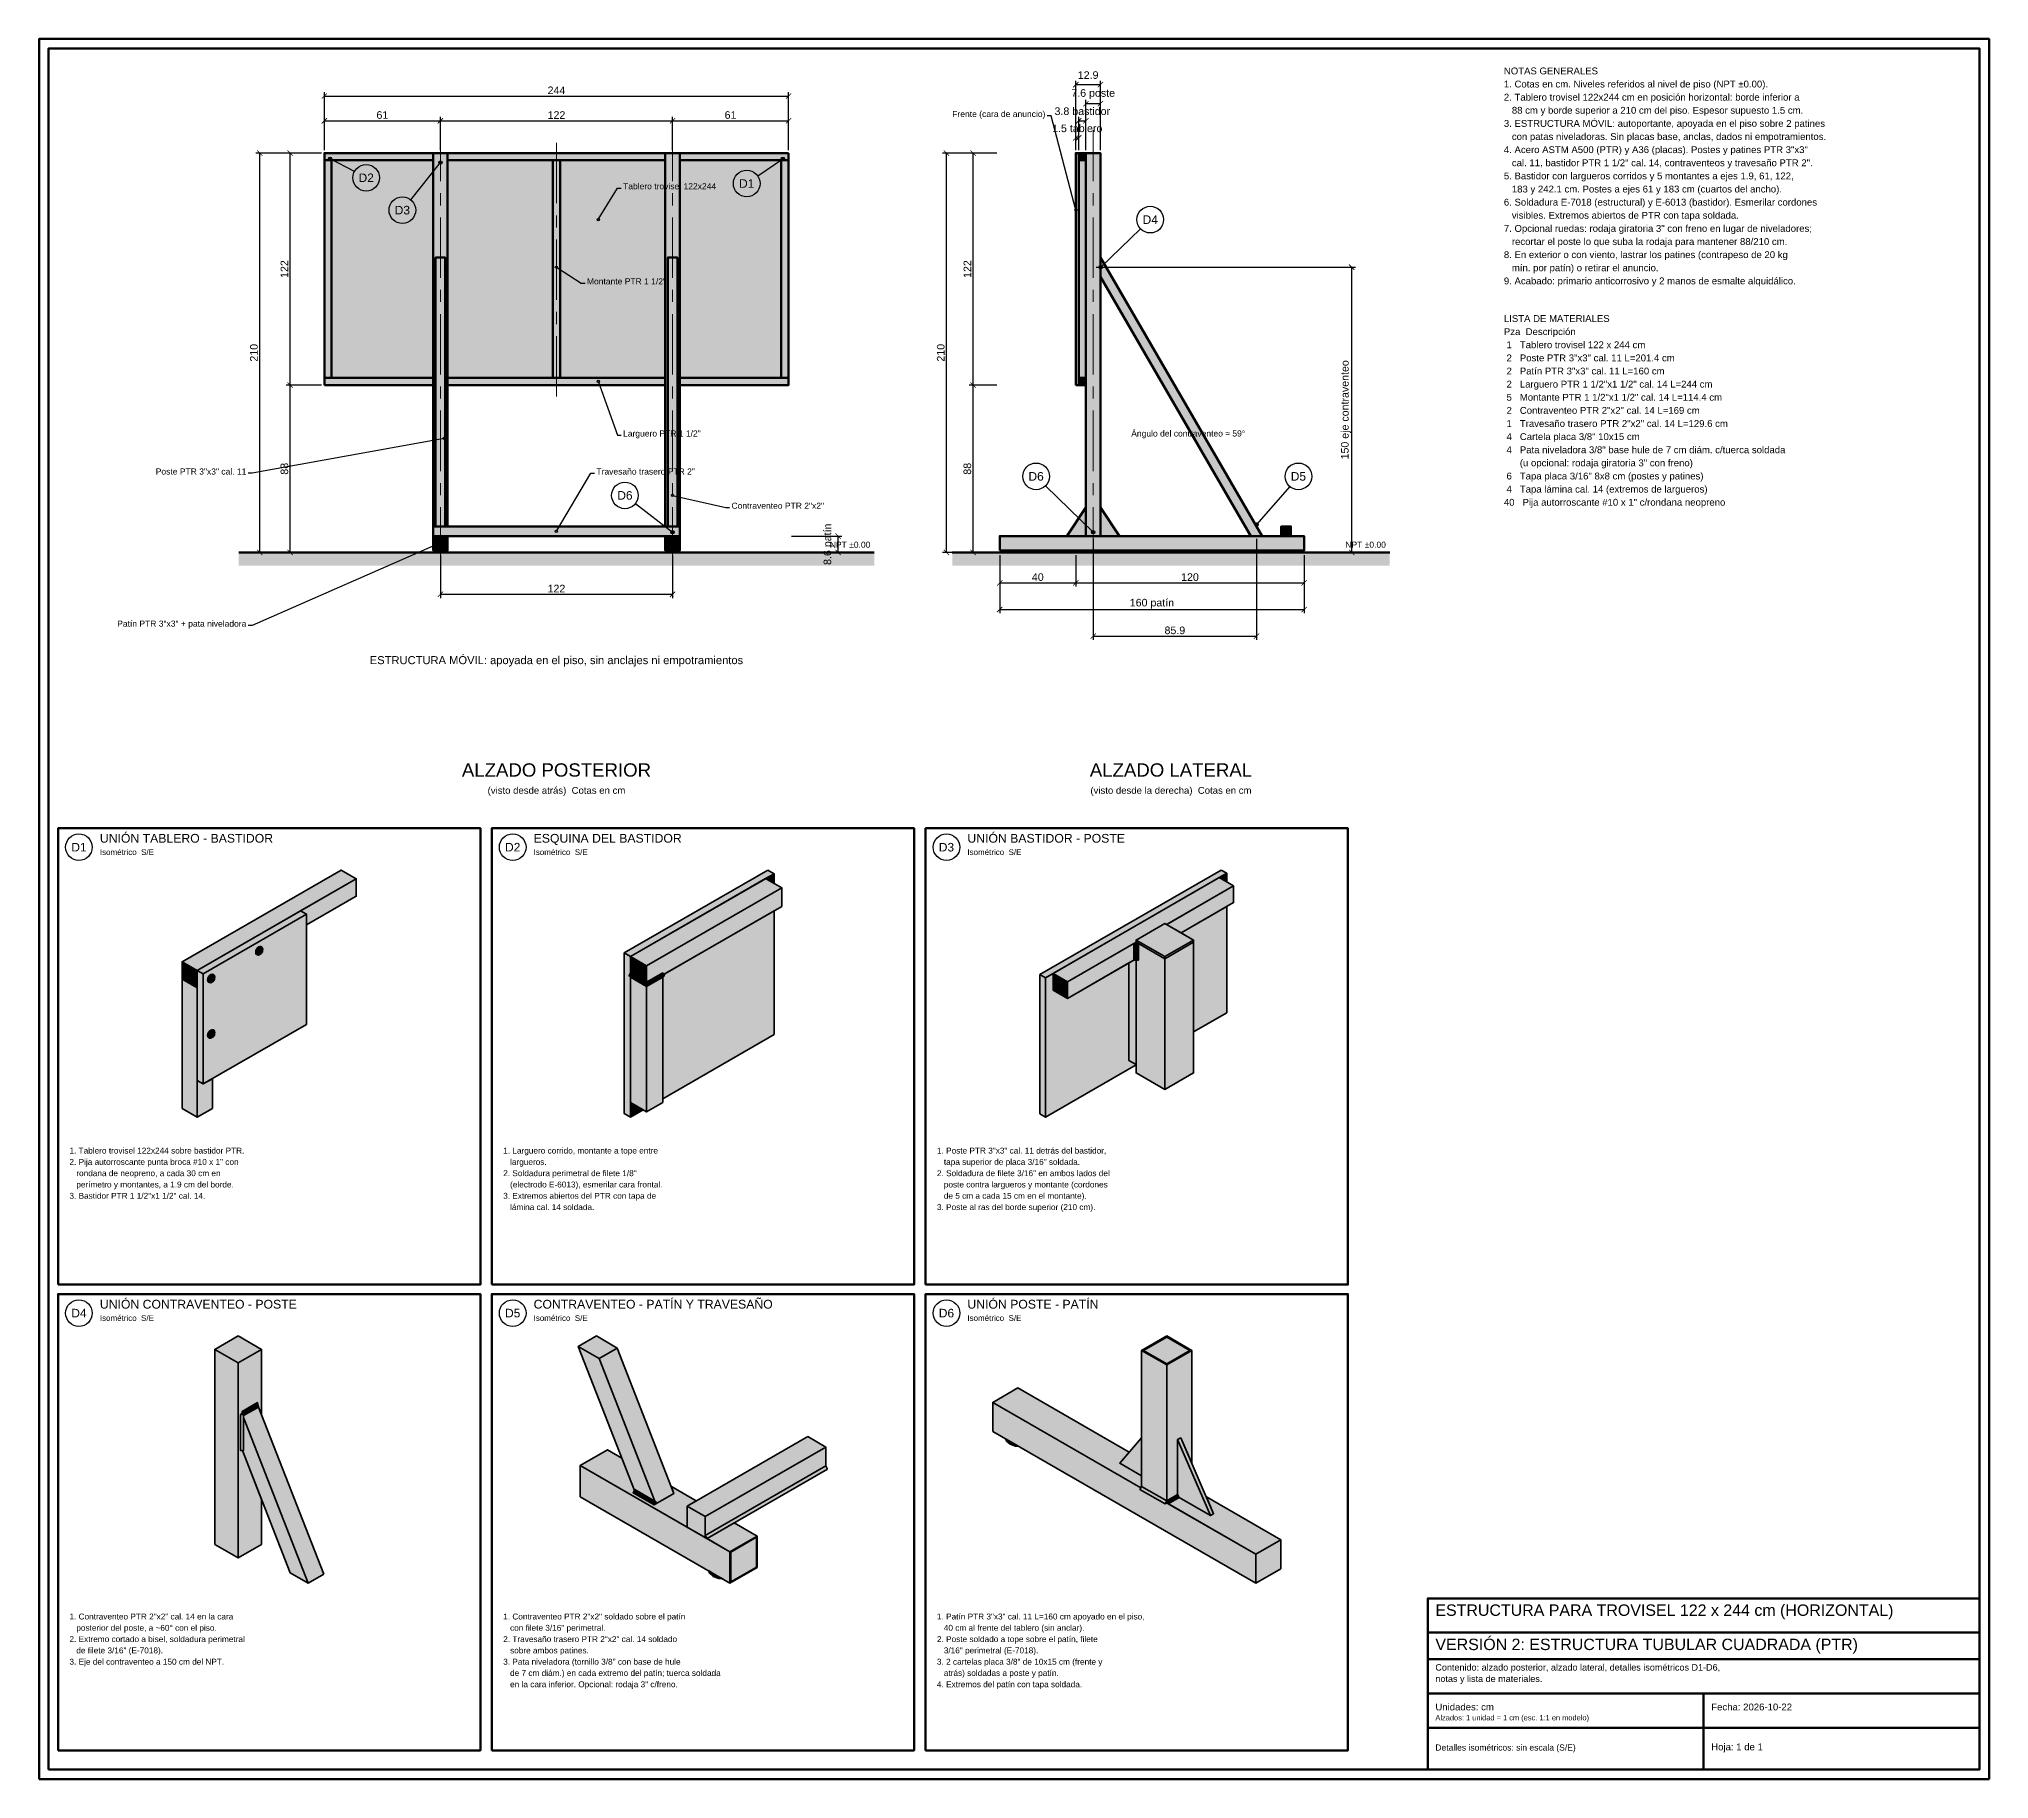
# Model space of a CAD drawing. Header units: centimetres. Extents: x 0 to 1025, y -515 to 400.
import ezdxf
from ezdxf.enums import TextEntityAlignment as Align

# ---------------------------------------------------------------- set-up
doc = ezdxf.new("R2010")
doc.units = ezdxf.units.CM
doc.header["$LTSCALE"] = 10
doc.linetypes.add('CENTER', pattern=[5.08, 3.175, -0.635, 0.635, -0.635])
for name, color, linetype, lineweight in [('A-COTAS', 3, 'Continuous', 18), ('A-DETALLES', 7, 'Continuous', 35), ('A-EJES', 1, 'CENTER', 18), ('A-ESTRUCTURA', 7, 'Continuous', 50), ('A-MARCO', 7, 'Continuous', 70), ('A-RELLENO', 8, 'Continuous', 0), ('A-TERRENO', 7, 'Continuous', 50), ('A-TEXTO', 7, 'Continuous', 25)]:
    doc.layers.add(name, color=color, linetype=linetype, lineweight=lineweight)
doc.styles.add('ARIAL', font='arial.ttf')
doc.dimstyles.new('COTAS_CM', dxfattribs={"dimtxt": 4, "dimasz": 2.8, "dimexe": 2, "dimexo": 1.5, "dimgap": 1, "dimtad": 1, "dimdec": 1, "dimdsep": 46, "dimtxsty": 'ARIAL', "dimblk": 'ARCHTICK', "dimcen": 2.5, "dimclrd": 3, "dimclre": 3, "dimclrt": 7, "dimazin": 3, "dimtfac": 1, "dimtmove": 0, "dimatfit": 3})

msp = doc.modelspace()

# ---------------------------------------------------------------- texts
at = {"layer": 'A-TEXTO', "style": 'ARIAL'}
for s, p in [('Frente (cara de anuncio)', (529, 358)), ('Poste PTR 3"x3" cal. 11', (109, 170)), ('NPT ±0.00', (437, 131.5)), ('NPT ±0.00', (708, 131.5)), ('Patín PTR 3"x3" + pata niveladora', (109, 90))]:
    msp.add_text(s, height=3.2, dxfattribs=at).set_placement(p, align=Align.BOTTOM_RIGHT)
for s, p in [('D2', (172, 327)), ('D1', (372, 324)), ('D3', (191, 310)), ('D4', (584.12, 305)), ('D6', (524.12, 170)), ('D5', (662, 170)), ('D6', (308, 160)), ('D1', (21, -25)), ('D2', (249, -25)), ('D3', (477, -25)), ('D4', (21, -270)), ('D5', (249, -270)), ('D6', (477, -270))]:
    msp.add_text(s, height=4.5, dxfattribs=at).set_placement(p, align=Align.MIDDLE_CENTER)
for s, height, p in [('Tablero trovisel 122x244', 3.2, (307, 320)), ('Montante PTR 1 1/2"', 3.2, (288, 270)), ('Ángulo del contraventeo ≈ 59°', 3.2, (574.12, 190)), ('Larguero PTR 1 1/2"', 3.2, (307, 190)), ('Travesaño trasero PTR 2"', 3.2, (293, 170)), ('Contraventeo PTR 2"x2"', 3.2, (364, 152)), ('UNIÓN TABLERO - BASTIDOR', 4.6, (32, -24)), ('ESQUINA DEL BASTIDOR', 4.6, (260, -24)), ('UNIÓN BASTIDOR - POSTE', 4.6, (488, -24)), ('Isométrico  S/E', 3, (32, -30)), ('Isométrico  S/E', 3, (260, -30)), ('Isométrico  S/E', 3, (488, -30)), ('UNIÓN CONTRAVENTEO - POSTE', 4.6, (32, -269)), ('CONTRAVENTEO - PATÍN Y TRAVESAÑO', 4.6, (260, -269)), ('UNIÓN POSTE - PATÍN', 4.6, (488, -269)), ('Isométrico  S/E', 3, (32, -275)), ('Isométrico  S/E', 3, (260, -275)), ('Isométrico  S/E', 3, (488, -275)), ('ESTRUCTURA PARA TROVISEL 122 x 244 cm (HORIZONTAL)', 6, (734, -431)), ('VERSIÓN 2: ESTRUCTURA TUBULAR CUADRADA (PTR)', 6, (734, -449)), ('Contenido: alzado posterior, alzado lateral, detalles isométricos D1-D6,', 3.4, (734, -459)), ('notas y lista de materiales.', 3.4, (734, -465)), ('Alzados: 1 unidad = 1 cm (esc. 1:1 en modelo)', 2.8, (734, -485)), ('Unidades: cm', 3.6, (734, -480)), ('Fecha: 2026-10-22', 3.6, (879, -480)), ('Detalles isométricos: sin escala (S/E)', 3.2, (734, -501)), ('Hoja: 1 de 1', 3.6, (879, -501))]:
    msp.add_text(s, height=height, dxfattribs=at).set_placement(p, align=Align.BOTTOM_LEFT)
for s, height, p in [('ESTRUCTURA MÓVIL: apoyada en el piso, sin anclajes ni empotramientos', 4.2, (272, 70)), ('ALZADO POSTERIOR', 7, (272, 10)), ('ALZADO LATERAL', 7, (595, 10)), ('(visto desde atrás)  Cotas en cm', 3.6, (272, 2)), ('(visto desde la derecha)  Cotas en cm', 3.6, (595, 2))]:
    msp.add_text(s, height=height, dxfattribs=at).set_placement(p, align=Align.BOTTOM_CENTER)
at = {"layer": 'A-TEXTO', "attachment_point": 1, "line_spacing_factor": 1.15, "style": 'ARIAL'}
for s, insert, char_height, width in [('NOTAS GENERALES\\P1. Cotas en cm. Niveles referidos al nivel de piso (NPT ±0.00).\\P2. Tablero trovisel 122x244 cm en posición horizontal: borde inferior a\\P   88 cm y borde superior a 210 cm del piso. Espesor supuesto 1.5 cm.\\P3. ESTRUCTURA MÓVIL: autoportante, apoyada en el piso sobre 2 patines\\P   con patas niveladoras. Sin placas base, anclas, dados ni empotramientos.\\P4. Acero ASTM A500 (PTR) y A36 (placas). Postes y patines PTR 3"x3"\\P   cal. 11, bastidor PTR 1 1/2" cal. 14, contraventeos y travesaño PTR 2".\\P5. Bastidor con largueros corridos y 5 montantes a ejes 1.9, 61, 122,\\P   183 y 242.1 cm. Postes a ejes 61 y 183 cm (cuartos del ancho).\\P6. Soldadura E-7018 (estructural) y E-6013 (bastidor). Esmerilar cordones\\P   visibles. Extremos abiertos de PTR con tapa soldada.\\P7. Opcional ruedas: rodaja giratoria 3" con freno en lugar de niveladores;\\P   recortar el poste lo que suba la rodaja para mantener 88/210 cm.\\P8. En exterior o con viento, lastrar los patines (contrapeso de 20 kg\\P   mín. por patín) o retirar el anuncio.\\P9. Acabado: primario anticorrosivo y 2 manos de esmalte alquidálico.', (770, 385), 3.6, 248), ('LISTA DE MATERIALES\\PPza  Descripción\\P 1   Tablero trovisel 122 x 244 cm\\P 2   Poste PTR 3"x3" cal. 11 L=201.4 cm\\P 2   Patín PTR 3"x3" cal. 11 L=160 cm\\P 2   Larguero PTR 1 1/2"x1 1/2" cal. 14 L=244 cm\\P 5   Montante PTR 1 1/2"x1 1/2" cal. 14 L=114.4 cm\\P 2   Contraventeo PTR 2"x2" cal. 14 L=169 cm\\P 1   Travesaño trasero PTR 2"x2" cal. 14 L=129.6 cm\\P 4   Cartela placa 3/8" 10x15 cm\\P 4   Pata niveladora 3/8" base hule de 7 cm diám. c/tuerca soldada\\P      (u opcional: rodaja giratoria 3" con freno)\\P 6   Tapa placa 3/16" 8x8 cm (postes y patines)\\P 4   Tapa lámina cal. 14 (extremos de largueros)\\P40   Pija autorroscante #10 x 1" c/rondana neopreno', (770, 254.8), 3.6, 248), ('1. Tablero trovisel 122x244 sobre bastidor PTR.\\P2. Pija autorroscante punta broca #10 x 1" con\\P   rondana de neopreno, a cada 30 cm en\\P   perímetro y montantes, a 1.9 cm del borde.\\P3. Bastidor PTR 1 1/2"x1 1/2" cal. 14.', (16, -183), 3.1, 214), ('1. Larguero corrido, montante a tope entre\\P   largueros.\\P2. Soldadura perimetral de filete 1/8"\\P   (electrodo E-6013), esmerilar cara frontal.\\P3. Extremos abiertos del PTR con tapa de\\P   lámina cal. 14 soldada.', (244, -183), 3.1, 214), ('1. Poste PTR 3"x3" cal. 11 detrás del bastidor,\\P   tapa superior de placa 3/16" soldada.\\P2. Soldadura de filete 3/16" en ambos lados del\\P   poste contra largueros y montante (cordones\\P   de 5 cm a cada 15 cm en el montante).\\P3. Poste al ras del borde superior (210 cm).', (472, -183), 3.1, 214), ('1. Contraventeo PTR 2"x2" cal. 14 en la cara\\P   posterior del poste, a ~60° con el piso.\\P2. Extremo cortado a bisel, soldadura perimetral\\P   de filete 3/16" (E-7018).\\P3. Eje del contraventeo a 150 cm del NPT.', (16, -428), 3.1, 214), ('1. Contraventeo PTR 2"x2" soldado sobre el patín\\P   con filete 3/16" perimetral.\\P2. Travesaño trasero PTR 2"x2" cal. 14 soldado\\P   sobre ambos patines.\\P3. Pata niveladora (tornillo 3/8" con base de hule\\P   de 7 cm diám.) en cada extremo del patín; tuerca soldada\\P   en la cara inferior. Opcional: rodaja 3" c/freno.', (244, -428), 3.1, 214), ('1. Patín PTR 3"x3" cal. 11 L=160 cm apoyado en el piso,\\P   40 cm al frente del tablero (sin anclar).\\P2. Poste soldado a tope sobre el patín, filete\\P   3/16" perimetral (E-7018).\\P3. 2 cartelas placa 3/8" de 10x15 cm (frente y\\P   atrás) soldadas a poste y patín.\\P4. Extremos del patín con tapa soldada.', (472, -428), 3.1, 214)]:
    msp.add_mtext(s, dxfattribs=dict(at, insert=insert, char_height=char_height, width=width))

# ---------------------------------------------------------------- blocks, each defined once
blk = doc.blocks.new('_ARCHTICK')
at = {"color": 0, "linetype": 'BYBLOCK', "const_width": 0.15}
blk.add_lwpolyline([(-0.5, -0.5), (0.5, 0.5)], dxfattribs=at)

# ---------------------------------------------------------------- dimensions: what is measured, and where the dimension line sits
at = {"layer": 'A-COTAS'}
for base, p1, p2 in [((545, 376), (545, 340), (557.93, 340)), ((150, 370), (150, 340), (394, 340)), ((150, 357), (150, 340), (211, 340)), ((211, 357), (211, 340), (333, 340)), ((333, 357), (333, 340), (394, 340)), ((554.12, 86), (554.12, 138.62), (640, 138.62)), ((211, 108), (211, 130), (333, 130)), ((505, 114), (505, 130), (545, 130)), ((545, 114), (545, 130), (665, 130))]:
    msp.add_linear_dim(base=base, p1=p1, p2=p2, dimstyle='COTAS_CM', dxfattribs=at).render()
for base, p1, p2, text in [((550.31, 366), (550.31, 340), (557.93, 340), '<> poste'), ((545, 348), (545, 340), (546.5, 340), '<> tablero'), ((546.5, 357), (546.5, 340), (550.31, 340), '<> bastidor'), ((505, 100), (505, 130), (665, 130), '<> patín')]:
    msp.add_linear_dim(base=base, p1=p1, p2=p2, text=text, dimstyle='COTAS_CM', dxfattribs=at).render()
for base, p1, p2 in [((116, 130), (150, 130), (150, 340)), ((132, 218), (150, 218), (150, 340)), ((477, 130), (505, 130), (505, 340)), ((491, 218), (505, 218), (505, 340)), ((132, 130), (150, 130), (150, 218)), ((491, 130), (505, 130), (505, 218))]:
    msp.add_linear_dim(base=base, p1=p1, p2=p2, angle=90, dimstyle='COTAS_CM', dxfattribs=at).render()
for base, p1, p2, text in [((690, 130), (554.12, 130), (554.12, 280), '<> eje contraventeo'), ((420, 130), (394, 130), (394, 138.62), '<> patín')]:
    msp.add_linear_dim(base=base, p1=p1, p2=p2, angle=90, text=text, dimstyle='COTAS_CM', dxfattribs=at).render()

# ---------------------------------------------------------------- hatches: boundary and pattern name
at = {"layer": 'A-RELLENO', "true_color": 0x96a6b6}
h = msp.add_hatch(color=7, dxfattribs=at)
h.dxf.hatch_style = 1
h.paths.add_polyline_path([(150, 336.19), (150, 340), (207.19, 340), (207.19, 336.19)])
h = msp.add_hatch(color=7, dxfattribs=at)
h.dxf.hatch_style = 1
h.paths.add_polyline_path([(207.19, 340), (214.81, 340), (214.81, 143.7), (213.54, 143.7), (213.54, 285.06), (213.54, 285.06), (213.54, 285.06), (213.54, 285.06), (213.54, 285.06), (213.54, 285.06), (213.54, 285.06), (213.54, 285.06), (213.54, 285.06), (213.54, 285.06), (213.54, 285.06), (213.54, 285.06), (213.54, 285.06), (213.54, 285.06), (213.54, 285.06), (213.54, 285.06), (213.54, 285.06), (208.46, 285.06), (208.46, 285.06), (208.46, 285.06), (208.46, 285.06), (208.46, 285.06), (208.46, 285.06), (208.46, 285.06), (208.46, 285.06), (208.46, 285.06), (208.46, 285.06), (208.46, 285.06), (208.46, 285.06), (208.46, 285.06), (208.46, 285.06), (208.46, 285.06), (208.46, 285.06), (208.46, 285.06), (208.46, 143.7), (207.19, 143.7)])
h = msp.add_hatch(color=7, dxfattribs=at)
h.dxf.hatch_style = 1
h.paths.add_polyline_path([(214.81, 336.19), (214.81, 340), (329.19, 340), (329.19, 336.19)])
h = msp.add_hatch(color=7, dxfattribs=at)
h.dxf.hatch_style = 1
h.paths.add_polyline_path([(329.19, 340), (336.81, 340), (336.81, 143.7), (335.54, 143.7), (335.54, 285.06), (335.54, 285.06), (335.54, 285.06), (335.54, 285.06), (335.54, 285.06), (335.54, 285.06), (335.54, 285.06), (335.54, 285.06), (335.54, 285.06), (335.54, 285.06), (335.54, 285.06), (335.54, 285.06), (335.54, 285.06), (335.54, 285.06), (335.54, 285.06), (335.54, 285.06), (335.54, 285.06), (330.46, 285.06), (330.46, 285.06), (330.46, 285.06), (330.46, 285.06), (330.46, 285.06), (330.46, 285.06), (330.46, 285.06), (330.46, 285.06), (330.46, 285.06), (330.46, 285.06), (330.46, 285.06), (330.46, 285.06), (330.46, 285.06), (330.46, 285.06), (330.46, 285.06), (330.46, 285.06), (330.46, 285.06), (330.46, 143.7), (329.19, 143.7)])
h = msp.add_hatch(color=7, dxfattribs=at)
h.dxf.hatch_style = 1
h.paths.add_polyline_path([(394, 340), (394, 336.19), (336.81, 336.19), (336.81, 340)])
at = {"layer": 'A-RELLENO', "true_color": 0xecece4}
h = msp.add_hatch(color=7, dxfattribs=at)
h.dxf.hatch_style = 1
h.paths.add_polyline_path([(545, 218), (546.5, 218), (546.5, 340), (545, 340)])
at = {"layer": 'A-RELLENO', "true_color": 0x96a6b6}
h = msp.add_hatch(color=7, dxfattribs=at)
h.dxf.hatch_style = 1
h.paths.add_polyline_path([(546.5, 336.19), (550.31, 336.19), (550.31, 340), (546.5, 340)])
h = msp.add_hatch(color=7, dxfattribs=at)
h.dxf.hatch_style = 1
h.paths.add_polyline_path([(550.31, 138.62), (557.93, 138.62), (557.93, 340), (550.31, 340)])
h = msp.add_hatch(color=7, dxfattribs=at)
h.dxf.hatch_style = 1
h.paths.add_polyline_path([(150, 221.81), (153.81, 221.81), (153.81, 336.19), (150, 336.19)])
at = {"layer": 'A-RELLENO', "true_color": 0xecece4}
h = msp.add_hatch(color=7, dxfattribs=at)
h.dxf.hatch_style = 1
h.paths.add_polyline_path([(207.19, 221.81), (153.81, 221.81), (153.81, 336.19), (207.19, 336.19)])
h = msp.add_hatch(color=7, dxfattribs=at)
h.dxf.hatch_style = 1
h.paths.add_polyline_path([(214.81, 336.19), (270.09, 336.19), (270.09, 221.81), (214.81, 221.81)])
at = {"layer": 'A-RELLENO', "true_color": 0x96a6b6}
h = msp.add_hatch(color=7, dxfattribs=at)
h.dxf.hatch_style = 1
h.paths.add_polyline_path([(270.09, 221.81), (273.9, 221.81), (273.9, 336.19), (270.09, 336.19)])
at = {"layer": 'A-RELLENO', "true_color": 0xecece4}
h = msp.add_hatch(color=7, dxfattribs=at)
h.dxf.hatch_style = 1
h.paths.add_polyline_path([(273.9, 221.81), (273.9, 336.19), (329.19, 336.19), (329.19, 221.81)])
h = msp.add_hatch(color=7, dxfattribs=at)
h.dxf.hatch_style = 1
h.paths.add_polyline_path([(336.81, 221.81), (336.81, 336.19), (390.19, 336.19), (390.19, 221.81)])
at = {"layer": 'A-RELLENO', "true_color": 0x96a6b6}
h = msp.add_hatch(color=7, dxfattribs=at)
h.dxf.hatch_style = 1
h.paths.add_polyline_path([(390.19, 221.81), (394, 221.81), (394, 336.19), (390.19, 336.19)])
h = msp.add_hatch(color=7, dxfattribs=at)
h.dxf.hatch_style = 1
h.paths.add_polyline_path([(546.5, 221.81), (550.31, 221.81), (550.31, 336.19), (546.5, 336.19)])
h = msp.add_hatch(color=7, dxfattribs=at)
h.dxf.hatch_style = 1
h.paths.add_polyline_path([(213.54, 143.7), (208.46, 143.7), (208.46, 285.06), (213.54, 285.06)])
h = msp.add_hatch(color=7, dxfattribs=at)
h.dxf.hatch_style = 1
h.paths.add_polyline_path([(335.54, 143.7), (330.46, 143.7), (330.46, 285.06), (335.54, 285.06)])
h = msp.add_hatch(color=7, dxfattribs=at)
h.dxf.hatch_style = 1
h.paths.add_polyline_path([(557.93, 285.06), (642.94, 138.62), (637.06, 138.62), (557.93, 274.94)])
h = msp.add_hatch(color=7, dxfattribs=at)
h.dxf.hatch_style = 1
h.paths.add_polyline_path([(150, 218), (150, 221.81), (207.19, 221.81), (207.19, 218)])
h = msp.add_hatch(color=7, dxfattribs=at)
h.dxf.hatch_style = 1
h.paths.add_polyline_path([(214.81, 218), (214.81, 221.81), (329.19, 221.81), (329.19, 218)])
h = msp.add_hatch(color=7, dxfattribs=at)
h.dxf.hatch_style = 1
h.paths.add_polyline_path([(394, 221.81), (394, 218), (336.81, 218), (336.81, 221.81)])
h = msp.add_hatch(color=7, dxfattribs=at)
h.dxf.hatch_style = 1
h.paths.add_polyline_path([(546.5, 218), (550.31, 218), (550.31, 221.81), (546.5, 221.81)])
h = msp.add_hatch(color=7, dxfattribs=at)
h.dxf.hatch_style = 1
h.paths.add_polyline_path([(207.19, 138.62), (336.81, 138.62), (336.81, 143.7), (207.19, 143.7)])
h = msp.add_hatch(color=7, dxfattribs=at)
h.dxf.hatch_style = 1
h.paths.add_polyline_path([(550.31, 138.62), (540.31, 138.62), (550.31, 153.62)])
h = msp.add_hatch(color=7, dxfattribs=at)
h.dxf.hatch_style = 1
h.paths.add_polyline_path([(557.93, 138.62), (567.93, 138.62), (557.93, 153.62)])
h = msp.add_hatch(color=7, dxfattribs=at)
h.dxf.hatch_style = 1
h.paths.add_polyline_path([(653, 138.62), (658.08, 138.62), (658.08, 143.7), (653, 143.7)])
h = msp.add_hatch(color=7, dxfattribs=at)
h.dxf.hatch_style = 1
h.paths.add_polyline_path([(207.19, 131), (214.81, 131), (214.81, 138.62), (207.19, 138.62)])
h = msp.add_hatch(color=7, dxfattribs=at)
h.dxf.hatch_style = 1
h.paths.add_polyline_path([(329.19, 131), (336.81, 131), (336.81, 138.62), (329.19, 138.62)])
h = msp.add_hatch(color=7, dxfattribs=at)
h.dxf.hatch_style = 1
h.paths.add_polyline_path([(505, 131), (665, 131), (665, 138.62), (505, 138.62)])
at = {"layer": 'A-RELLENO'}
h = msp.add_hatch(dxfattribs=at)
h.set_pattern_fill('EARTH', scale=0.35)
h.paths.add_polyline_path([(439, 123), (439, 130), (105, 130), (105, 123)])
at = {"layer": 'A-RELLENO', "true_color": 0x373737}
h = msp.add_hatch(color=7, dxfattribs=at)
h.dxf.hatch_style = 1
h.paths.add_polyline_path([(207.5, 130), (207.77, 130), (207.77, 130.8), (207.5, 130.8)])
h = msp.add_hatch(color=7, dxfattribs=at)
h.dxf.hatch_style = 1
h.paths.add_polyline_path([(207.77, 130), (208.53, 130), (208.53, 130.8), (207.77, 130.8)])
h = msp.add_hatch(color=7, dxfattribs=at)
h.dxf.hatch_style = 1
h.paths.add_polyline_path([(208.53, 130), (209.66, 130), (209.66, 130.8), (208.53, 130.8)])
h = msp.add_hatch(color=7, dxfattribs=at)
h.dxf.hatch_style = 1
h.paths.add_polyline_path([(209.66, 130), (211, 130), (211, 130.8), (209.66, 130.8)])
at = {"layer": 'A-RELLENO', "true_color": 0x69696e}
h = msp.add_hatch(color=7, dxfattribs=at)
h.dxf.hatch_style = 1
h.paths.add_polyline_path([(210.22, 130.8), (211, 130.8), (211, 131), (210.22, 131)])
h = msp.add_hatch(color=7, dxfattribs=at)
h.dxf.hatch_style = 1
h.paths.add_polyline_path([(211, 130.8), (211.78, 130.8), (211.78, 131), (211, 131)])
at = {"layer": 'A-RELLENO', "true_color": 0x373737}
h = msp.add_hatch(color=7, dxfattribs=at)
h.dxf.hatch_style = 1
h.paths.add_polyline_path([(211, 130), (212.34, 130), (212.34, 130.8), (211, 130.8)])
h = msp.add_hatch(color=7, dxfattribs=at)
h.dxf.hatch_style = 1
h.paths.add_polyline_path([(212.34, 130), (213.47, 130), (213.47, 130.8), (212.34, 130.8)])
h = msp.add_hatch(color=7, dxfattribs=at)
h.dxf.hatch_style = 1
h.paths.add_polyline_path([(213.47, 130), (214.23, 130), (214.23, 130.8), (213.47, 130.8)])
h = msp.add_hatch(color=7, dxfattribs=at)
h.dxf.hatch_style = 1
h.paths.add_polyline_path([(214.23, 130), (214.5, 130), (214.5, 130.8), (214.23, 130.8)])
h = msp.add_hatch(color=7, dxfattribs=at)
h.dxf.hatch_style = 1
h.paths.add_polyline_path([(329.5, 130), (329.77, 130), (329.77, 130.8), (329.5, 130.8)])
h = msp.add_hatch(color=7, dxfattribs=at)
h.dxf.hatch_style = 1
h.paths.add_polyline_path([(329.77, 130), (330.53, 130), (330.53, 130.8), (329.77, 130.8)])
h = msp.add_hatch(color=7, dxfattribs=at)
h.dxf.hatch_style = 1
h.paths.add_polyline_path([(330.53, 130), (331.66, 130), (331.66, 130.8), (330.53, 130.8)])
h = msp.add_hatch(color=7, dxfattribs=at)
h.dxf.hatch_style = 1
h.paths.add_polyline_path([(331.66, 130), (333, 130), (333, 130.8), (331.66, 130.8)])
at = {"layer": 'A-RELLENO', "true_color": 0x69696e}
h = msp.add_hatch(color=7, dxfattribs=at)
h.dxf.hatch_style = 1
h.paths.add_polyline_path([(332.22, 130.8), (333, 130.8), (333, 131), (332.22, 131)])
h = msp.add_hatch(color=7, dxfattribs=at)
h.dxf.hatch_style = 1
h.paths.add_polyline_path([(333, 130.8), (333.78, 130.8), (333.78, 131), (333, 131)])
at = {"layer": 'A-RELLENO', "true_color": 0x373737}
h = msp.add_hatch(color=7, dxfattribs=at)
h.dxf.hatch_style = 1
h.paths.add_polyline_path([(333, 130), (334.34, 130), (334.34, 130.8), (333, 130.8)])
h = msp.add_hatch(color=7, dxfattribs=at)
h.dxf.hatch_style = 1
h.paths.add_polyline_path([(334.34, 130), (335.47, 130), (335.47, 130.8), (334.34, 130.8)])
h = msp.add_hatch(color=7, dxfattribs=at)
h.dxf.hatch_style = 1
h.paths.add_polyline_path([(335.47, 130), (336.23, 130), (336.23, 130.8), (335.47, 130.8)])
h = msp.add_hatch(color=7, dxfattribs=at)
h.dxf.hatch_style = 1
h.paths.add_polyline_path([(336.23, 130), (336.5, 130), (336.5, 130.8), (336.23, 130.8)])
at = {"layer": 'A-RELLENO'}
h = msp.add_hatch(dxfattribs=at)
h.set_pattern_fill('EARTH', scale=0.35)
h.paths.add_polyline_path([(710, 123), (710, 130), (480, 130), (480, 123)])
at = {"layer": 'A-RELLENO', "true_color": 0x373737}
h = msp.add_hatch(color=7, dxfattribs=at)
h.dxf.hatch_style = 1
h.paths.add_polyline_path([(506.5, 130), (506.77, 130), (506.77, 130.8), (506.5, 130.8)])
h = msp.add_hatch(color=7, dxfattribs=at)
h.dxf.hatch_style = 1
h.paths.add_polyline_path([(506.77, 130), (507.53, 130), (507.53, 130.8), (506.77, 130.8)])
h = msp.add_hatch(color=7, dxfattribs=at)
h.dxf.hatch_style = 1
h.paths.add_polyline_path([(507.53, 130), (508.66, 130), (508.66, 130.8), (507.53, 130.8)])
h = msp.add_hatch(color=7, dxfattribs=at)
h.dxf.hatch_style = 1
h.paths.add_polyline_path([(508.66, 130), (510, 130), (510, 130.8), (508.66, 130.8)])
at = {"layer": 'A-RELLENO', "true_color": 0x69696e}
h = msp.add_hatch(color=7, dxfattribs=at)
h.dxf.hatch_style = 1
h.paths.add_polyline_path([(509.1, 130.8), (509.55, 130.8), (509.55, 131), (509.1, 131)])
h = msp.add_hatch(color=7, dxfattribs=at)
h.dxf.hatch_style = 1
h.paths.add_polyline_path([(509.55, 130.8), (510.45, 130.8), (510.45, 131), (509.55, 131)])
at = {"layer": 'A-RELLENO', "true_color": 0x373737}
h = msp.add_hatch(color=7, dxfattribs=at)
h.dxf.hatch_style = 1
h.paths.add_polyline_path([(510, 130), (511.34, 130), (511.34, 130.8), (510, 130.8)])
at = {"layer": 'A-RELLENO', "true_color": 0x69696e}
h = msp.add_hatch(color=7, dxfattribs=at)
h.dxf.hatch_style = 1
h.paths.add_polyline_path([(510.45, 130.8), (510.9, 130.8), (510.9, 131), (510.45, 131)])
at = {"layer": 'A-RELLENO', "true_color": 0x373737}
h = msp.add_hatch(color=7, dxfattribs=at)
h.dxf.hatch_style = 1
h.paths.add_polyline_path([(511.34, 130), (512.47, 130), (512.47, 130.8), (511.34, 130.8)])
h = msp.add_hatch(color=7, dxfattribs=at)
h.dxf.hatch_style = 1
h.paths.add_polyline_path([(512.47, 130), (513.23, 130), (513.23, 130.8), (512.47, 130.8)])
h = msp.add_hatch(color=7, dxfattribs=at)
h.dxf.hatch_style = 1
h.paths.add_polyline_path([(513.23, 130), (513.5, 130), (513.5, 130.8), (513.23, 130.8)])
h = msp.add_hatch(color=7, dxfattribs=at)
h.dxf.hatch_style = 1
h.paths.add_polyline_path([(656.5, 130), (656.77, 130), (656.77, 130.8), (656.5, 130.8)])
h = msp.add_hatch(color=7, dxfattribs=at)
h.dxf.hatch_style = 1
h.paths.add_polyline_path([(656.77, 130), (657.53, 130), (657.53, 130.8), (656.77, 130.8)])
h = msp.add_hatch(color=7, dxfattribs=at)
h.dxf.hatch_style = 1
h.paths.add_polyline_path([(657.53, 130), (658.66, 130), (658.66, 130.8), (657.53, 130.8)])
h = msp.add_hatch(color=7, dxfattribs=at)
h.dxf.hatch_style = 1
h.paths.add_polyline_path([(658.66, 130), (660, 130), (660, 130.8), (658.66, 130.8)])
at = {"layer": 'A-RELLENO', "true_color": 0x69696e}
h = msp.add_hatch(color=7, dxfattribs=at)
h.dxf.hatch_style = 1
h.paths.add_polyline_path([(659.1, 130.8), (659.55, 130.8), (659.55, 131), (659.1, 131)])
h = msp.add_hatch(color=7, dxfattribs=at)
h.dxf.hatch_style = 1
h.paths.add_polyline_path([(659.55, 130.8), (660.45, 130.8), (660.45, 131), (659.55, 131)])
at = {"layer": 'A-RELLENO', "true_color": 0x373737}
h = msp.add_hatch(color=7, dxfattribs=at)
h.dxf.hatch_style = 1
h.paths.add_polyline_path([(660, 130), (661.34, 130), (661.34, 130.8), (660, 130.8)])
at = {"layer": 'A-RELLENO', "true_color": 0x69696e}
h = msp.add_hatch(color=7, dxfattribs=at)
h.dxf.hatch_style = 1
h.paths.add_polyline_path([(660.45, 130.8), (660.9, 130.8), (660.9, 131), (660.45, 131)])
at = {"layer": 'A-RELLENO', "true_color": 0x373737}
h = msp.add_hatch(color=7, dxfattribs=at)
h.dxf.hatch_style = 1
h.paths.add_polyline_path([(661.34, 130), (662.47, 130), (662.47, 130.8), (661.34, 130.8)])
h = msp.add_hatch(color=7, dxfattribs=at)
h.dxf.hatch_style = 1
h.paths.add_polyline_path([(662.47, 130), (663.23, 130), (663.23, 130.8), (662.47, 130.8)])
h = msp.add_hatch(color=7, dxfattribs=at)
h.dxf.hatch_style = 1
h.paths.add_polyline_path([(663.23, 130), (663.5, 130), (663.5, 130.8), (663.23, 130.8)])
at = {"layer": 'A-RELLENO', "true_color": 0x8e9dac}
h = msp.add_hatch(color=7, dxfattribs=at)
h.dxf.hatch_style = 1
h.paths.add_polyline_path([(83.21, -89.83), (166.75, -41.59), (158.79, -37), (75.25, -85.23)])
at = {"layer": 'A-RELLENO', "true_color": 0xdfdfd8}
h = msp.add_hatch(color=7, dxfattribs=at)
h.dxf.hatch_style = 1
h.paths.add_polyline_path([(383.04, -37), (307.62, -80.55), (310.94, -82.47), (386.37, -38.92)])
at = {"layer": 'A-RELLENO', "true_color": 0x9f9f9a}
h = msp.add_hatch(color=7, dxfattribs=at)
h.dxf.hatch_style = 1
h.paths.add_polyline_path([(386.37, -38.92), (386.37, -44.04), (381.93, -41.48)])
at = {"layer": 'A-RELLENO', "true_color": 0xdfdfd8}
h = msp.add_hatch(color=7, dxfattribs=at)
h.dxf.hatch_style = 1
h.paths.add_polyline_path([(621.33, -37), (526.1, -91.98), (529.08, -93.7), (624.3, -38.72)])
at = {"layer": 'A-RELLENO', "true_color": 0x9f9f9a}
h = msp.add_hatch(color=7, dxfattribs=at)
h.dxf.hatch_style = 1
h.paths.add_polyline_path([(624.3, -38.72), (624.3, -43.3), (620.34, -41.01)])
at = {"layer": 'A-RELLENO', "true_color": 0x65707b}
h = msp.add_hatch(color=7, dxfattribs=at)
h.dxf.hatch_style = 1
h.paths.add_polyline_path([(166.75, -41.59), (166.75, -50.78), (140.64, -65.86), (140.64, -60.28), (140.64, -60.28), (140.64, -60.28), (140.64, -60.28), (140.64, -60.28), (140.64, -60.28), (140.64, -60.28), (140.64, -60.28), (140.64, -60.28), (140.64, -60.28), (140.64, -60.28), (140.64, -60.28), (137.51, -58.48)])
at = {"layer": 'A-RELLENO', "true_color": 0x8e9dac}
h = msp.add_hatch(color=7, dxfattribs=at)
h.dxf.hatch_style = 1
h.paths.add_polyline_path([(381.93, -41.48), (310.94, -82.47), (319.4, -87.35), (390.38, -46.36)])
at = {"layer": 'A-RELLENO', "true_color": 0x65707b}
h = msp.add_hatch(color=7, dxfattribs=at)
h.dxf.hatch_style = 1
h.paths.add_polyline_path([(319.4, -87.35), (390.38, -46.36), (390.38, -56.12), (328.29, -91.97), (327.85, -91.07), (327.85, -91.07), (327.85, -91.07), (327.85, -91.07), (327.85, -91.07), (327.85, -91.07), (327.85, -91.07), (327.85, -91.07), (327.85, -91.07), (327.85, -91.07), (327.85, -91.07), (327.85, -91.07), (327.85, -91.07), (327.85, -91.07), (327.85, -91.07), (327.85, -91.07), (327.85, -91.07), (327.85, -91.07), (319.4, -95.95)])
at = {"layer": 'A-RELLENO', "true_color": 0x8e9dac}
h = msp.add_hatch(color=7, dxfattribs=at)
h.dxf.hatch_style = 1
h.paths.add_polyline_path([(540.61, -95.77), (533.05, -91.41), (620.34, -41.01), (627.9, -45.37), (592.76, -65.66), (592.76, -65.66), (592.76, -65.66), (592.76, -65.66), (592.76, -65.66), (592.76, -65.66), (592.76, -65.66), (591.81, -65.11), (591.81, -65.11), (591.81, -65.11), (591.81, -65.11), (591.81, -65.11), (591.81, -65.11), (591.81, -65.11), (591.81, -65.11), (591.81, -65.11), (591.81, -65.11), (591.81, -65.11), (591.81, -65.11), (576.69, -73.84), (576.69, -73.84), (576.69, -73.84), (576.69, -73.84), (576.69, -73.84), (576.69, -73.84), (576.69, -73.84), (576.69, -73.84), (576.69, -73.84), (576.69, -73.84), (576.69, -73.84), (576.69, -73.84), (576.69, -74.93), (576.69, -74.93), (576.69, -74.93), (576.69, -74.93), (576.69, -74.93), (576.69, -74.93), (576.69, -74.93)])
at = {"layer": 'A-RELLENO', "true_color": 0x65707b}
h = msp.add_hatch(color=7, dxfattribs=at)
h.dxf.hatch_style = 1
h.paths.add_polyline_path([(627.9, -45.37), (627.9, -54.1), (600.32, -70.02), (600.32, -70.02), (600.32, -70.02), (600.32, -70.02), (600.32, -70.02), (600.32, -70.02), (600.32, -70.02), (593, -65.79), (593, -65.52), (593, -65.52), (593, -65.52), (593, -65.52), (593, -65.52), (593, -65.52), (593, -65.52)])
at = {"layer": 'A-RELLENO', "true_color": 0xdfdfd8}
h = msp.add_hatch(color=7, dxfattribs=at)
h.dxf.hatch_style = 1
h.paths.add_polyline_path([(86.34, -91.64), (140.64, -60.28), (137.51, -58.48), (83.21, -89.83)])
at = {"layer": 'A-RELLENO', "true_color": 0x9f9f9a}
h = msp.add_hatch(color=7, dxfattribs=at)
h.dxf.hatch_style = 1
h.paths.add_polyline_path([(86.34, -91.64), (140.64, -60.28), (140.64, -118.16), (86.34, -149.52)])
h.paths.add_polyline_path([(113.91, -80.3), (113.91, -80.3), (113.91, -80.3), (113.91, -80.3), (113.91, -80.3), (114.04, -80.97), (114.04, -80.97), (114.04, -80.97), (114.04, -80.97), (114.04, -80.97), (114.04, -80.97), (114.4, -81.38), (114.4, -81.38), (114.4, -81.38), (114.4, -81.38), (114.82, -81.62), (114.82, -81.62), (114.82, -81.62), (114.82, -81.62), (115.36, -81.73), (115.36, -81.73), (115.36, -81.73), (115.36, -81.73), (115.36, -81.73), (115.36, -81.73), (116, -81.51), (116, -81.51), (116, -81.51), (116, -81.51), (116, -81.51), (116.46, -81.13), (116.62, -81.15), (116.62, -81.15), (116.62, -81.15), (116.62, -81.15), (116.62, -81.15), (116.62, -81.15), (116.62, -81.15), (116.62, -81.15), (116.62, -81.15), (116.62, -81.15), (116.62, -81.15), (117.53, -80.02), (117.53, -80.02), (117.53, -80.02), (117.53, -80.02), (117.53, -80.02), (117.53, -80.02), (117.53, -80.02), (117.53, -80.02), (117.53, -79.45), (117.54, -79.42), (117.54, -79.42), (117.54, -79.42), (117.54, -79.42), (117.67, -78.61), (117.67, -78.61), (117.67, -78.61), (117.67, -78.61), (117.67, -78.61), (117.54, -77.95), (117.54, -77.95), (117.54, -77.95), (117.54, -77.95), (117.54, -77.95), (117.54, -77.95), (117.18, -77.53), (117.18, -77.53), (117.18, -77.53), (117.18, -77.53), (116.76, -77.29), (116.76, -77.29), (116.76, -77.29), (116.76, -77.29), (116.22, -77.18), (116.22, -77.18), (116.22, -77.18), (116.22, -77.18), (116.22, -77.18), (116.22, -77.18), (115.58, -77.41), (115.58, -77.41), (115.58, -77.41), (115.58, -77.41), (115.58, -77.41), (114.94, -77.92), (114.94, -77.92), (114.94, -77.92), (114.94, -77.92), (114.4, -78.65), (114.4, -78.65), (114.4, -78.65), (114.04, -79.49), (114.04, -79.49), (114.04, -79.49), (114.04, -79.49)], flags=0)
h.paths.add_polyline_path([(88.64, -124.07), (88.64, -124.07), (88.64, -124.07), (88.64, -124.07), (88.64, -124.07), (88.77, -124.74), (88.77, -124.74), (88.77, -124.74), (88.77, -124.74), (88.77, -124.74), (88.77, -124.74), (89.13, -125.15), (89.13, -125.15), (89.13, -125.15), (89.13, -125.15), (89.55, -125.4), (89.55, -125.4), (89.55, -125.4), (89.55, -125.4), (90.09, -125.5), (90.09, -125.5), (90.09, -125.5), (90.09, -125.5), (90.09, -125.5), (90.09, -125.5), (90.73, -125.28), (90.73, -125.28), (90.73, -125.28), (90.73, -125.28), (90.73, -125.28), (91.19, -124.9), (91.35, -124.92), (91.35, -124.92), (91.35, -124.92), (91.35, -124.92), (91.35, -124.92), (91.35, -124.92), (91.35, -124.92), (91.35, -124.92), (91.35, -124.92), (91.35, -124.92), (91.35, -124.92), (92.26, -123.79), (92.26, -123.79), (92.26, -123.79), (92.26, -123.79), (92.26, -123.79), (92.26, -123.79), (92.26, -123.79), (92.26, -123.79), (92.26, -123.23), (92.27, -123.2), (92.27, -123.2), (92.27, -123.2), (92.27, -123.2), (92.4, -122.38), (92.4, -122.38), (92.4, -122.38), (92.4, -122.38), (92.4, -122.38), (92.27, -121.72), (92.27, -121.72), (92.27, -121.72), (92.27, -121.72), (92.27, -121.72), (92.27, -121.72), (91.91, -121.3), (91.91, -121.3), (91.91, -121.3), (91.91, -121.3), (91.49, -121.06), (91.49, -121.06), (91.49, -121.06), (91.49, -121.06), (90.95, -120.96), (90.95, -120.96), (90.95, -120.96), (90.95, -120.96), (90.95, -120.96), (90.95, -120.96), (90.31, -121.18), (90.31, -121.18), (90.31, -121.18), (90.31, -121.18), (90.31, -121.18), (89.67, -121.69), (89.67, -121.69), (89.67, -121.69), (89.67, -121.69), (89.13, -122.43), (89.13, -122.43), (89.13, -122.43), (88.77, -123.26), (88.77, -123.26), (88.77, -123.26), (88.77, -123.26)], flags=0)
h.paths.add_polyline_path([(88.64, -94.89), (88.64, -94.89), (88.64, -94.89), (88.64, -94.89), (88.64, -94.89), (88.77, -95.56), (88.77, -95.56), (88.77, -95.56), (88.77, -95.56), (88.77, -95.56), (88.77, -95.56), (89.13, -95.97), (89.13, -95.97), (89.13, -95.97), (89.13, -95.97), (89.55, -96.21), (89.55, -96.21), (89.55, -96.21), (89.55, -96.21), (90.09, -96.32), (90.09, -96.32), (90.09, -96.32), (90.09, -96.32), (90.09, -96.32), (90.09, -96.32), (90.73, -96.1), (90.73, -96.1), (90.73, -96.1), (90.73, -96.1), (90.73, -96.1), (91.19, -95.72), (91.35, -95.74), (91.35, -95.74), (91.35, -95.74), (91.35, -95.74), (91.35, -95.74), (91.35, -95.74), (91.35, -95.74), (91.35, -95.74), (91.35, -95.74), (91.35, -95.74), (91.35, -95.74), (92.26, -94.61), (92.26, -94.61), (92.26, -94.61), (92.26, -94.61), (92.26, -94.61), (92.26, -94.61), (92.26, -94.61), (92.26, -94.61), (92.26, -94.04), (92.27, -94.02), (92.27, -94.02), (92.27, -94.02), (92.27, -94.02), (92.4, -93.2), (92.4, -93.2), (92.4, -93.2), (92.4, -93.2), (92.4, -93.2), (92.27, -92.54), (92.27, -92.54), (92.27, -92.54), (92.27, -92.54), (92.27, -92.54), (92.27, -92.54), (91.91, -92.12), (91.91, -92.12), (91.91, -92.12), (91.91, -92.12), (91.49, -91.88), (91.49, -91.88), (91.49, -91.88), (91.49, -91.88), (90.95, -91.78), (90.95, -91.78), (90.95, -91.78), (90.95, -91.78), (90.95, -91.78), (90.95, -91.78), (90.31, -92), (90.31, -92), (90.31, -92), (90.31, -92), (90.31, -92), (89.67, -92.51), (89.67, -92.51), (89.67, -92.51), (89.67, -92.51), (89.13, -93.24), (89.13, -93.24), (89.13, -93.24), (88.77, -94.08), (88.77, -94.08), (88.77, -94.08), (88.77, -94.08)], flags=0)
h = msp.add_hatch(color=7, dxfattribs=at)
h.dxf.hatch_style = 1
h.paths.add_polyline_path([(386.37, -123.45), (327.85, -157.24), (327.85, -93.51), (328, -93.25), (328.65, -92.69), (328.65, -92.69), (328.65, -92.69), (328.65, -92.69), (328.65, -92.69), (328.65, -92.69), (328.65, -92.69), (328.65, -92.69), (328.65, -92.69), (328.65, -92.69), (328.65, -92.69), (328.65, -92.69), (328.65, -92.69), (328.65, -92.69), (328.5, -92.39), (328.96, -91.59), (386.37, -58.44)])
h = msp.add_hatch(color=7, dxfattribs=at)
h.dxf.hatch_style = 1
h.paths.add_polyline_path([(624.3, -112.02), (606.93, -122.06), (606.93, -73.84), (606.93, -73.84), (606.93, -73.84), (606.93, -73.84), (606.93, -73.84), (606.93, -73.84), (606.93, -73.84), (606.93, -73.84), (606.93, -73.84), (606.93, -73.84), (606.93, -73.84), (606.93, -73.84), (600.32, -70.02), (624.3, -56.17)])
at = {"layer": 'A-RELLENO', "true_color": 0x8e9dac}
h = msp.add_hatch(color=7, dxfattribs=at)
h.dxf.hatch_style = 1
h.paths.add_polyline_path([(591.81, -65.11), (576.69, -73.84), (591.81, -82.56), (606.93, -73.84)])
at = {"layer": 'A-RELLENO', "true_color": 0x424242}
h = msp.add_hatch(color=7, dxfattribs=at)
h.dxf.hatch_style = 1
h.paths.add_polyline_path([(593, -65.52), (593, -65.79), (592.76, -65.66)])
at = {"layer": 'A-RELLENO', "true_color": 0x171717}
h = msp.add_hatch(color=7, dxfattribs=at)
h.dxf.hatch_style = 1
h.paths.add_polyline_path([(114.04, -79.49), (113.91, -80.3), (114.33, -80.54), (114.45, -79.73)])
at = {"layer": 'A-RELLENO', "true_color": 0x131313}
h = msp.add_hatch(color=7, dxfattribs=at)
h.dxf.hatch_style = 1
h.paths.add_polyline_path([(113.91, -80.3), (114.04, -80.97), (114.45, -81.21), (114.33, -80.54)])
at = {"layer": 'A-RELLENO', "true_color": 0x1b1b1b}
h = msp.add_hatch(color=7, dxfattribs=at)
h.dxf.hatch_style = 1
h.paths.add_polyline_path([(114.4, -78.65), (114.04, -79.49), (114.45, -79.73), (114.82, -78.9)])
at = {"layer": 'A-RELLENO', "true_color": 0x121212}
h = msp.add_hatch(color=7, dxfattribs=at)
h.dxf.hatch_style = 1
h.paths.add_polyline_path([(114.04, -80.97), (114.4, -81.38), (114.82, -81.62), (114.45, -81.21)])
at = {"layer": 'A-RELLENO', "true_color": 0x1b1b1b}
h = msp.add_hatch(color=7, dxfattribs=at)
h.dxf.hatch_style = 1
h.paths.add_polyline_path([(116, -81.51), (115.36, -81.73), (114.82, -81.62), (114.45, -81.21), (114.33, -80.54), (114.45, -79.73), (114.82, -78.9), (115.36, -78.16), (116, -77.65), (116.64, -77.43), (117.18, -77.53), (117.54, -77.95), (117.67, -78.61), (117.54, -79.42), (117.53, -79.45), (117.53, -78.81), (117.53, -78.81), (117.53, -78.81), (117.53, -78.81), (117.53, -78.81), (117.53, -78.81), (117.53, -78.81), (117.53, -78.81), (117.53, -78.81), (117.53, -78.81), (117.53, -78.81), (117.53, -78.81), (116.9, -78.45), (116.9, -78.45), (116.9, -78.45), (116.9, -78.45), (116.9, -78.45), (116, -78.37), (116, -78.37), (116, -78.37), (116, -78.37), (116, -78.37), (116, -78.37), (116, -78.37), (116, -78.37), (116, -78.37), (116, -78.37), (116, -78.37), (115.09, -79.5), (115.09, -79.5), (115.09, -79.5), (115.09, -79.5), (115.09, -79.5), (115.09, -79.5), (115.09, -79.5), (115.09, -79.5), (115.09, -80.7), (115.09, -80.7), (115.09, -80.7), (115.09, -80.7), (115.09, -80.7), (115.09, -80.7), (115.09, -80.7), (115.09, -80.7), (115.09, -80.7), (115.09, -80.7), (115.09, -80.7), (115.09, -80.7), (115.72, -81.06), (115.72, -81.06), (115.72, -81.06), (115.72, -81.06), (115.72, -81.06), (116.46, -81.13)])
at = {"layer": 'A-RELLENO', "true_color": 0x202020}
h = msp.add_hatch(color=7, dxfattribs=at)
h.dxf.hatch_style = 1
h.paths.add_polyline_path([(114.94, -77.92), (114.4, -78.65), (114.82, -78.9), (115.36, -78.16)])
at = {"layer": 'A-RELLENO', "true_color": 0x242424}
h = msp.add_hatch(color=7, dxfattribs=at)
h.dxf.hatch_style = 1
h.paths.add_polyline_path([(115.58, -77.41), (114.94, -77.92), (115.36, -78.16), (116, -77.65)])
at = {"layer": 'A-RELLENO', "true_color": 0x56565a}
h = msp.add_hatch(color=7, dxfattribs=at)
h.dxf.hatch_style = 1
h.paths.add_polyline_path([(116, -78.37), (115.09, -79.5), (115.72, -79.86), (116.62, -78.73)])
at = {"layer": 'A-RELLENO', "true_color": 0x38383a}
h = msp.add_hatch(color=7, dxfattribs=at)
h.dxf.hatch_style = 1
h.paths.add_polyline_path([(115.09, -79.5), (115.09, -80.7), (115.72, -81.06), (115.72, -79.86)])
at = {"layer": 'A-RELLENO', "true_color": 0x272727}
h = msp.add_hatch(color=7, dxfattribs=at)
h.dxf.hatch_style = 1
h.paths.add_polyline_path([(116.22, -77.18), (115.58, -77.41), (116, -77.65), (116.64, -77.43)])
at = {"layer": 'A-RELLENO', "true_color": 0x47474a}
h = msp.add_hatch(color=7, dxfattribs=at)
h.dxf.hatch_style = 1
h.paths.add_polyline_path([(116.62, -78.73), (115.72, -79.86), (115.72, -81.06), (116.62, -81.15), (117.53, -80.02), (117.53, -78.81)])
at = {"layer": 'A-RELLENO', "true_color": 0x6a6a6f}
h = msp.add_hatch(color=7, dxfattribs=at)
h.dxf.hatch_style = 1
h.paths.add_polyline_path([(116.9, -78.45), (116, -78.37), (116.62, -78.73), (117.53, -78.81)])
at = {"layer": 'A-RELLENO', "true_color": 0x282828}
h = msp.add_hatch(color=7, dxfattribs=at)
h.dxf.hatch_style = 1
h.paths.add_polyline_path([(116.76, -77.29), (116.22, -77.18), (116.64, -77.43), (117.18, -77.53)])
at = {"layer": 'A-RELLENO', "true_color": 0x7e7e79}
h = msp.add_hatch(color=7, dxfattribs=at)
h.dxf.hatch_style = 1
h.paths.add_polyline_path([(310.94, -167), (307.62, -165.08), (307.62, -80.55), (310.94, -82.47), (310.94, -91.07), (310.94, -91.07), (310.94, -91.07), (310.94, -91.07), (310.94, -91.07), (310.94, -91.07), (310.94, -91.07), (310.94, -91.07), (310.94, -91.07), (310.94, -91.07), (310.94, -91.07), (310.94, -91.07), (310.94, -91.07), (310.14, -92.69), (310.14, -92.69), (310.14, -92.69), (310.14, -92.69), (310.14, -92.69), (310.14, -92.69), (310.14, -92.69), (310.14, -92.69), (310.14, -92.69), (310.14, -92.69), (310.14, -92.69), (310.14, -92.69), (310.14, -92.69), (310.14, -92.69), (310.94, -93.38), (310.94, -93.38), (310.94, -93.38), (310.94, -93.38), (310.94, -93.38), (310.94, -93.38), (310.94, -93.38), (310.94, -93.38), (310.94, -93.38)])
at = {"layer": 'A-RELLENO', "true_color": 0x65707b}
h = msp.add_hatch(color=7, dxfattribs=at)
h.dxf.hatch_style = 1
h.paths.add_polyline_path([(540.61, -104.5), (540.61, -95.77), (575.5, -75.62), (575.5, -84.35), (575.5, -84.35), (575.5, -84.35), (575.5, -84.35), (575.5, -84.35), (575.5, -84.35), (575.5, -84.35)])
at = {"layer": 'A-RELLENO', "true_color": 0x424242}
h = msp.add_hatch(color=7, dxfattribs=at)
h.dxf.hatch_style = 1
h.paths.add_polyline_path([(576.69, -74.93), (575.5, -75.62), (577.88, -75.62)])
at = {"layer": 'A-RELLENO', "true_color": 0x272727}
h = msp.add_hatch(color=7, dxfattribs=at)
h.dxf.hatch_style = 1
h.paths.add_polyline_path([(575.5, -84.35), (577.88, -84.35), (577.88, -75.62), (575.5, -75.62)])
at = {"layer": 'A-RELLENO', "true_color": 0x505861}
h = msp.add_hatch(color=7, dxfattribs=at)
h.dxf.hatch_style = 1
h.paths.add_polyline_path([(576.69, -74.93), (591.81, -83.66), (591.81, -82.56), (576.69, -73.84)])
h = msp.add_hatch(color=7, dxfattribs=at)
h.dxf.hatch_style = 1
h.paths.add_polyline_path([(591.81, -83.66), (591.81, -152.39), (576.69, -143.66), (576.69, -84.35), (577.88, -84.35), (577.88, -84.35), (577.88, -84.35), (577.88, -84.35), (577.88, -84.35), (577.88, -84.35), (577.88, -84.35), (577.88, -84.35), (577.88, -84.35), (577.88, -84.35), (577.88, -84.35), (577.88, -84.35), (577.88, -84.35), (577.88, -84.35), (577.88, -84.35), (577.88, -84.35), (577.88, -84.35), (577.88, -75.62)])
at = {"layer": 'A-RELLENO', "true_color": 0x65707b}
h = msp.add_hatch(color=7, dxfattribs=at)
h.dxf.hatch_style = 1
h.paths.add_polyline_path([(591.81, -83.66), (606.93, -74.93), (606.93, -73.84), (591.81, -82.56)])
h = msp.add_hatch(color=7, dxfattribs=at)
h.dxf.hatch_style = 1
h.paths.add_polyline_path([(591.81, -152.39), (606.93, -143.66), (606.93, -74.93), (591.81, -83.66)])
at = {"layer": 'A-RELLENO', "true_color": 0x505861}
h = msp.add_hatch(color=7, dxfattribs=at)
h.dxf.hatch_style = 1
h.paths.add_polyline_path([(75.25, -94.42), (83.21, -99.02), (83.21, -89.83), (75.25, -85.23)])
at = {"layer": 'A-RELLENO', "true_color": 0x434a51}
h = msp.add_hatch(color=7, dxfattribs=at)
h.dxf.hatch_style = 1
h.paths.add_polyline_path([(75.65, -94.19), (75.65, -85.92), (82.81, -90.06), (82.81, -98.33)])
at = {"layer": 'A-RELLENO', "true_color": 0x7e7e79}
h = msp.add_hatch(color=7, dxfattribs=at)
h.dxf.hatch_style = 1
h.paths.add_polyline_path([(83.21, -147.71), (86.34, -149.52), (86.34, -91.64), (83.21, -89.83)])
at = {"layer": 'A-RELLENO', "true_color": 0x1b1b1b}
h = msp.add_hatch(color=7, dxfattribs=at)
h.dxf.hatch_style = 1
h.paths.add_polyline_path([(90.73, -96.1), (90.09, -96.32), (89.55, -96.21), (89.18, -95.8), (89.06, -95.13), (89.18, -94.32), (89.55, -93.49), (90.09, -92.75), (90.73, -92.24), (91.37, -92.02), (91.91, -92.12), (92.27, -92.54), (92.4, -93.2), (92.27, -94.02), (92.26, -94.04), (92.26, -93.4), (92.26, -93.4), (92.26, -93.4), (92.26, -93.4), (92.26, -93.4), (92.26, -93.4), (92.26, -93.4), (92.26, -93.4), (92.26, -93.4), (92.26, -93.4), (92.26, -93.4), (92.26, -93.4), (91.63, -93.04), (91.63, -93.04), (91.63, -93.04), (91.63, -93.04), (91.63, -93.04), (90.73, -92.96), (90.73, -92.96), (90.73, -92.96), (90.73, -92.96), (90.73, -92.96), (90.73, -92.96), (90.73, -92.96), (90.73, -92.96), (90.73, -92.96), (90.73, -92.96), (90.73, -92.96), (89.82, -94.09), (89.82, -94.09), (89.82, -94.09), (89.82, -94.09), (89.82, -94.09), (89.82, -94.09), (89.82, -94.09), (89.82, -94.09), (89.82, -95.29), (89.82, -95.29), (89.82, -95.29), (89.82, -95.29), (89.82, -95.29), (89.82, -95.29), (89.82, -95.29), (89.82, -95.29), (89.82, -95.29), (89.82, -95.29), (89.82, -95.29), (89.82, -95.29), (90.45, -95.65), (90.45, -95.65), (90.45, -95.65), (90.45, -95.65), (90.45, -95.65), (91.19, -95.72)])
at = {"layer": 'A-RELLENO', "true_color": 0x242424}
h = msp.add_hatch(color=7, dxfattribs=at)
h.dxf.hatch_style = 1
h.paths.add_polyline_path([(90.31, -92), (89.67, -92.51), (90.09, -92.75), (90.73, -92.24)])
at = {"layer": 'A-RELLENO', "true_color": 0x272727}
h = msp.add_hatch(color=7, dxfattribs=at)
h.dxf.hatch_style = 1
h.paths.add_polyline_path([(90.95, -91.78), (90.31, -92), (90.73, -92.24), (91.37, -92.02)])
at = {"layer": 'A-RELLENO', "true_color": 0x282828}
h = msp.add_hatch(color=7, dxfattribs=at)
h.dxf.hatch_style = 1
h.paths.add_polyline_path([(91.49, -91.88), (90.95, -91.78), (91.37, -92.02), (91.91, -92.12)])
at = {"layer": 'A-RELLENO', "true_color": 0x323232}
h = msp.add_hatch(color=7, dxfattribs=at)
h.dxf.hatch_style = 1
h.paths.add_polyline_path([(310.94, -91.07), (310.14, -92.69), (318.6, -97.57), (319.4, -95.95)])
at = {"layer": 'A-RELLENO', "true_color": 0x505861}
h = msp.add_hatch(color=7, dxfattribs=at)
h.dxf.hatch_style = 1
h.paths.add_polyline_path([(310.94, -82.47), (319.4, -87.35), (319.4, -95.95), (310.94, -91.07), (310.94, -91.07), (310.94, -91.07), (310.94, -91.07), (310.94, -91.07), (310.94, -91.07), (310.94, -91.07)])
at = {"layer": 'A-RELLENO', "true_color": 0x434a51}
h = msp.add_hatch(color=7, dxfattribs=at)
h.dxf.hatch_style = 1
h.paths.add_polyline_path([(311.37, -91.32), (311.37, -83.2), (318.97, -87.59), (318.97, -95.71)])
at = {"layer": 'A-RELLENO', "true_color": 0x3a3a3a}
h = msp.add_hatch(color=7, dxfattribs=at)
h.dxf.hatch_style = 1
h.paths.add_polyline_path([(327.85, -91.07), (328.65, -92.69), (320.19, -97.57), (319.4, -95.95)])
at = {"layer": 'A-RELLENO', "true_color": 0x2f2f2f}
h = msp.add_hatch(color=7, dxfattribs=at)
h.dxf.hatch_style = 1
h.paths.add_polyline_path([(328.96, -91.59), (328.5, -92.39), (328.29, -91.97), (328.29, -91.97)])
at = {"layer": 'A-RELLENO', "true_color": 0x7e7e79}
h = msp.add_hatch(color=7, dxfattribs=at)
h.dxf.hatch_style = 1
h.paths.add_polyline_path([(526.1, -165.28), (529.08, -167), (529.08, -93.7), (526.1, -91.98)])
at = {"layer": 'A-RELLENO', "true_color": 0x9f9f9a}
h = msp.add_hatch(color=7, dxfattribs=at)
h.dxf.hatch_style = 1
h.paths.add_polyline_path([(529.08, -167), (529.08, -93.7), (533.05, -91.41), (533.05, -100.13), (533.05, -100.13), (533.05, -100.13), (533.05, -100.13), (533.05, -100.13), (533.05, -100.13), (533.05, -100.13), (533.05, -100.13), (533.05, -100.13), (533.05, -100.13), (533.05, -100.13), (533.05, -100.13), (540.61, -104.5), (540.61, -104.5), (540.61, -104.5), (540.61, -104.5), (540.61, -104.5), (540.61, -104.5), (540.61, -104.5), (540.61, -104.5), (540.61, -104.5), (540.61, -104.5), (540.61, -104.5), (540.61, -104.5), (572.91, -85.84), (572.91, -137.11), (572.91, -137.11), (572.91, -137.11), (572.91, -137.11), (572.91, -137.11), (572.91, -137.11), (572.91, -137.11), (572.91, -137.11), (572.91, -137.11), (572.91, -137.11), (572.91, -137.11), (572.91, -137.11), (576.69, -139.29), (576.69, -139.51), (576.69, -139.51), (576.69, -139.51), (576.69, -139.51), (576.69, -139.51), (576.69, -139.51), (576.69, -139.51)])
at = {"layer": 'A-RELLENO', "true_color": 0x505861}
h = msp.add_hatch(color=7, dxfattribs=at)
h.dxf.hatch_style = 1
h.paths.add_polyline_path([(533.05, -100.13), (540.61, -104.5), (540.61, -95.77), (533.05, -91.41)])
at = {"layer": 'A-RELLENO', "true_color": 0x434a51}
h = msp.add_hatch(color=7, dxfattribs=at)
h.dxf.hatch_style = 1
h.paths.add_polyline_path([(533.42, -92.06), (540.23, -95.99), (540.23, -103.84), (533.42, -99.92)])
at = {"layer": 'A-RELLENO', "true_color": 0x505861}
h = msp.add_hatch(color=7, dxfattribs=at)
h.dxf.hatch_style = 1
h.paths.add_polyline_path([(572.91, -137.11), (572.91, -85.84), (572.91, -85.84), (572.91, -85.84), (572.91, -85.84), (572.91, -85.84), (572.91, -85.84), (572.91, -85.84), (575.5, -84.35), (576.69, -84.35), (576.69, -139.29)])
h = msp.add_hatch(color=7, dxfattribs=at)
h.dxf.hatch_style = 1
h.paths.add_polyline_path([(75.25, -162.41), (83.21, -167), (83.21, -99.02), (75.25, -94.42)])
at = {"layer": 'A-RELLENO', "true_color": 0x171717}
h = msp.add_hatch(color=7, dxfattribs=at)
h.dxf.hatch_style = 1
h.paths.add_polyline_path([(88.77, -94.08), (88.64, -94.89), (89.06, -95.13), (89.18, -94.32)])
at = {"layer": 'A-RELLENO', "true_color": 0x131313}
h = msp.add_hatch(color=7, dxfattribs=at)
h.dxf.hatch_style = 1
h.paths.add_polyline_path([(88.64, -94.89), (88.77, -95.56), (89.18, -95.8), (89.06, -95.13)])
at = {"layer": 'A-RELLENO', "true_color": 0x1b1b1b}
h = msp.add_hatch(color=7, dxfattribs=at)
h.dxf.hatch_style = 1
h.paths.add_polyline_path([(89.13, -93.24), (88.77, -94.08), (89.18, -94.32), (89.55, -93.49)])
at = {"layer": 'A-RELLENO', "true_color": 0x121212}
h = msp.add_hatch(color=7, dxfattribs=at)
h.dxf.hatch_style = 1
h.paths.add_polyline_path([(88.77, -95.56), (89.13, -95.97), (89.55, -96.21), (89.18, -95.8)])
at = {"layer": 'A-RELLENO', "true_color": 0x202020}
h = msp.add_hatch(color=7, dxfattribs=at)
h.dxf.hatch_style = 1
h.paths.add_polyline_path([(89.67, -92.51), (89.13, -93.24), (89.55, -93.49), (90.09, -92.75)])
at = {"layer": 'A-RELLENO', "true_color": 0x56565a}
h = msp.add_hatch(color=7, dxfattribs=at)
h.dxf.hatch_style = 1
h.paths.add_polyline_path([(90.73, -92.96), (89.82, -94.09), (90.45, -94.45), (91.35, -93.32)])
at = {"layer": 'A-RELLENO', "true_color": 0x38383a}
h = msp.add_hatch(color=7, dxfattribs=at)
h.dxf.hatch_style = 1
h.paths.add_polyline_path([(89.82, -94.09), (89.82, -95.29), (90.45, -95.65), (90.45, -94.45)])
at = {"layer": 'A-RELLENO', "true_color": 0x47474a}
h = msp.add_hatch(color=7, dxfattribs=at)
h.dxf.hatch_style = 1
h.paths.add_polyline_path([(91.35, -93.32), (90.45, -94.45), (90.45, -95.65), (91.35, -95.74), (92.26, -94.61), (92.26, -93.4)])
at = {"layer": 'A-RELLENO', "true_color": 0x6a6a6f}
h = msp.add_hatch(color=7, dxfattribs=at)
h.dxf.hatch_style = 1
h.paths.add_polyline_path([(91.63, -93.04), (90.73, -92.96), (91.35, -93.32), (92.26, -93.4)])
at = {"layer": 'A-RELLENO', "true_color": 0x1f1f1f}
h = msp.add_hatch(color=7, dxfattribs=at)
h.dxf.hatch_style = 1
h.paths.add_polyline_path([(310.14, -92.69), (310.94, -93.38), (319.4, -98.26), (318.6, -97.57)])
at = {"layer": 'A-RELLENO', "true_color": 0x505861}
h = msp.add_hatch(color=7, dxfattribs=at)
h.dxf.hatch_style = 1
h.paths.add_polyline_path([(319.4, -164.2), (310.94, -159.32), (310.94, -93.38), (319.4, -98.26), (319.4, -98.26), (319.4, -98.26), (319.4, -98.26), (319.4, -98.26), (319.4, -98.26), (319.4, -98.26)])
at = {"layer": 'A-RELLENO', "true_color": 0x2f2f2f}
h = msp.add_hatch(color=7, dxfattribs=at)
h.dxf.hatch_style = 1
h.paths.add_polyline_path([(319.4, -98.26), (319.4, -95.95), (318.6, -97.57)])
at = {"layer": 'A-RELLENO', "true_color": 0x262626}
h = msp.add_hatch(color=7, dxfattribs=at)
h.dxf.hatch_style = 1
h.paths.add_polyline_path([(328.65, -92.69), (327.85, -93.38), (319.4, -98.26), (320.19, -97.57)])
at = {"layer": 'A-RELLENO', "true_color": 0x65707b}
h = msp.add_hatch(color=7, dxfattribs=at)
h.dxf.hatch_style = 1
h.paths.add_polyline_path([(327.85, -159.32), (319.4, -164.2), (319.4, -98.26), (319.4, -98.26), (319.4, -98.26), (319.4, -98.26), (319.4, -98.26), (319.4, -98.26), (319.4, -98.26), (327.85, -93.38)])
at = {"layer": 'A-RELLENO', "true_color": 0x252525}
h = msp.add_hatch(color=7, dxfattribs=at)
h.dxf.hatch_style = 1
h.paths.add_polyline_path([(319.4, -98.26), (319.4, -95.95), (320.19, -97.57)])
at = {"layer": 'A-RELLENO', "true_color": 0x2f2f2f}
h = msp.add_hatch(color=7, dxfattribs=at)
h.dxf.hatch_style = 1
h.paths.add_polyline_path([(327.85, -93.51), (327.85, -93.38), (327.85, -93.38), (327.85, -93.38), (327.85, -93.38), (327.85, -93.38), (327.85, -93.38), (327.85, -93.38), (327.85, -93.38), (327.85, -93.38), (328, -93.25)])
at = {"layer": 'A-RELLENO', "true_color": 0x1b1b1b}
h = msp.add_hatch(color=7, dxfattribs=at)
h.dxf.hatch_style = 1
h.paths.add_polyline_path([(89.13, -122.43), (88.77, -123.26), (89.18, -123.5), (89.55, -122.67)])
h = msp.add_hatch(color=7, dxfattribs=at)
h.dxf.hatch_style = 1
h.paths.add_polyline_path([(90.73, -125.28), (90.09, -125.5), (89.55, -125.4), (89.18, -124.98), (89.06, -124.31), (89.18, -123.5), (89.55, -122.67), (90.09, -121.94), (90.73, -121.42), (91.37, -121.2), (91.91, -121.3), (92.27, -121.72), (92.4, -122.38), (92.27, -123.2), (92.26, -123.23), (92.26, -122.59), (92.26, -122.59), (92.26, -122.59), (92.26, -122.59), (92.26, -122.59), (92.26, -122.59), (92.26, -122.59), (92.26, -122.59), (92.26, -122.59), (92.26, -122.59), (92.26, -122.59), (92.26, -122.59), (91.63, -122.22), (91.63, -122.22), (91.63, -122.22), (91.63, -122.22), (91.63, -122.22), (90.73, -122.14), (90.73, -122.14), (90.73, -122.14), (90.73, -122.14), (90.73, -122.14), (90.73, -122.14), (90.73, -122.14), (90.73, -122.14), (90.73, -122.14), (90.73, -122.14), (90.73, -122.14), (89.82, -123.27), (89.82, -123.27), (89.82, -123.27), (89.82, -123.27), (89.82, -123.27), (89.82, -123.27), (89.82, -123.27), (89.82, -123.27), (89.82, -124.47), (89.82, -124.47), (89.82, -124.47), (89.82, -124.47), (89.82, -124.47), (89.82, -124.47), (89.82, -124.47), (89.82, -124.47), (89.82, -124.47), (89.82, -124.47), (89.82, -124.47), (89.82, -124.47), (90.45, -124.84), (90.45, -124.84), (90.45, -124.84), (90.45, -124.84), (90.45, -124.84), (91.19, -124.9)])
at = {"layer": 'A-RELLENO', "true_color": 0x202020}
h = msp.add_hatch(color=7, dxfattribs=at)
h.dxf.hatch_style = 1
h.paths.add_polyline_path([(89.67, -121.69), (89.13, -122.43), (89.55, -122.67), (90.09, -121.94)])
at = {"layer": 'A-RELLENO', "true_color": 0x242424}
h = msp.add_hatch(color=7, dxfattribs=at)
h.dxf.hatch_style = 1
h.paths.add_polyline_path([(90.31, -121.18), (89.67, -121.69), (90.09, -121.94), (90.73, -121.42)])
at = {"layer": 'A-RELLENO', "true_color": 0x56565a}
h = msp.add_hatch(color=7, dxfattribs=at)
h.dxf.hatch_style = 1
h.paths.add_polyline_path([(90.73, -122.14), (89.82, -123.27), (90.45, -123.63), (91.35, -122.51)])
at = {"layer": 'A-RELLENO', "true_color": 0x272727}
h = msp.add_hatch(color=7, dxfattribs=at)
h.dxf.hatch_style = 1
h.paths.add_polyline_path([(90.95, -120.96), (90.31, -121.18), (90.73, -121.42), (91.37, -121.2)])
at = {"layer": 'A-RELLENO', "true_color": 0x47474a}
h = msp.add_hatch(color=7, dxfattribs=at)
h.dxf.hatch_style = 1
h.paths.add_polyline_path([(91.35, -122.51), (90.45, -123.63), (90.45, -124.84), (91.35, -124.92), (92.26, -123.79), (92.26, -122.59)])
at = {"layer": 'A-RELLENO', "true_color": 0x6a6a6f}
h = msp.add_hatch(color=7, dxfattribs=at)
h.dxf.hatch_style = 1
h.paths.add_polyline_path([(91.63, -122.22), (90.73, -122.14), (91.35, -122.51), (92.26, -122.59)])
at = {"layer": 'A-RELLENO', "true_color": 0x282828}
h = msp.add_hatch(color=7, dxfattribs=at)
h.dxf.hatch_style = 1
h.paths.add_polyline_path([(91.49, -121.06), (90.95, -120.96), (91.37, -121.2), (91.91, -121.3)])
at = {"layer": 'A-RELLENO', "true_color": 0x171717}
h = msp.add_hatch(color=7, dxfattribs=at)
h.dxf.hatch_style = 1
h.paths.add_polyline_path([(88.77, -123.26), (88.64, -124.07), (89.06, -124.31), (89.18, -123.5)])
at = {"layer": 'A-RELLENO', "true_color": 0x131313}
h = msp.add_hatch(color=7, dxfattribs=at)
h.dxf.hatch_style = 1
h.paths.add_polyline_path([(88.64, -124.07), (88.77, -124.74), (89.18, -124.98), (89.06, -124.31)])
at = {"layer": 'A-RELLENO', "true_color": 0x121212}
h = msp.add_hatch(color=7, dxfattribs=at)
h.dxf.hatch_style = 1
h.paths.add_polyline_path([(88.77, -124.74), (89.13, -125.15), (89.55, -125.4), (89.18, -124.98)])
at = {"layer": 'A-RELLENO', "true_color": 0x38383a}
h = msp.add_hatch(color=7, dxfattribs=at)
h.dxf.hatch_style = 1
h.paths.add_polyline_path([(89.82, -123.27), (89.82, -124.47), (90.45, -124.84), (90.45, -123.63)])
at = {"layer": 'A-RELLENO', "true_color": 0x65707b}
h = msp.add_hatch(color=7, dxfattribs=at)
h.dxf.hatch_style = 1
h.paths.add_polyline_path([(91.17, -162.41), (83.21, -167), (83.21, -147.71), (86.34, -149.52), (86.34, -149.52), (86.34, -149.52), (86.34, -149.52), (86.34, -149.52), (86.34, -149.52), (86.34, -149.52), (86.34, -149.52), (86.34, -149.52), (86.34, -149.52), (86.34, -149.52), (86.34, -149.52), (91.17, -146.73)])
at = {"layer": 'A-RELLENO', "true_color": 0x9f9f9a}
h = msp.add_hatch(color=7, dxfattribs=at)
h.dxf.hatch_style = 1
h.paths.add_polyline_path([(310.94, -167), (310.94, -159.32), (317.6, -163.16)])
at = {"layer": 'A-RELLENO', "true_color": 0x8e9dac}
h = msp.add_hatch(color=7, dxfattribs=at)
h.dxf.hatch_style = 1
h.paths.add_polyline_path([(104.66, -282), (92.36, -289.1), (104.66, -296.2), (116.96, -289.1)])
h = msp.add_hatch(color=7, dxfattribs=at)
h.dxf.hatch_style = 1
h.paths.add_polyline_path([(292.99, -282), (303.99, -288.35), (294.48, -293.85), (283.47, -287.5)])
h = msp.add_hatch(color=7, dxfattribs=at)
h.dxf.hatch_style = 1
h.paths.add_polyline_path([(592.76, -282), (579.59, -289.6), (592.76, -297.2), (605.93, -289.6)])
at = {"layer": 'A-RELLENO', "true_color": 0x434a51}
h = msp.add_hatch(color=7, dxfattribs=at)
h.dxf.hatch_style = 1
h.paths.add_polyline_path([(604.89, -289.6), (592.76, -296.61), (580.63, -289.6), (592.76, -282.6)])
at = {"layer": 'A-RELLENO', "true_color": 0x505861}
h = msp.add_hatch(color=7, dxfattribs=at)
h.dxf.hatch_style = 1
h.paths.add_polyline_path([(92.36, -391.62), (104.66, -398.73), (104.66, -296.2), (92.36, -289.1)])
at = {"layer": 'A-RELLENO', "true_color": 0x65707b}
h = msp.add_hatch(color=7, dxfattribs=at)
h.dxf.hatch_style = 1
h.paths.add_polyline_path([(116.96, -391.62), (104.66, -398.73), (104.66, -296.2), (116.96, -289.1), (116.96, -323.4), (115.4, -319.38), (114.91, -317.02), (114.91, -317.02), (114.91, -317.02), (114.91, -317.02), (114.91, -317.02), (114.91, -317.02), (114.91, -317.02), (114.91, -317.02), (114.91, -317.02), (114.91, -317.02), (114.91, -317.02), (114.91, -317.02), (114.91, -317.02), (114.91, -317.02), (114.91, -317.02), (114.91, -317.02), (114.91, -317.02), (114.91, -317.02), (114.91, -317.02), (114.91, -317.02), (106.71, -321.75), (106.71, -321.75), (106.71, -321.75), (106.71, -321.75), (106.71, -321.75), (106.71, -321.75), (106.71, -321.75), (106.71, -321.75), (106.71, -321.75), (106.71, -321.75), (106.71, -321.75), (106.71, -321.75), (106.71, -322.87), (105.9, -323.34), (105.9, -323.34), (105.9, -323.34), (105.9, -323.34), (105.9, -323.34), (105.9, -323.34), (105.9, -323.34), (105.9, -323.34), (105.9, -323.34), (105.9, -323.34), (105.9, -323.34), (105.9, -323.34), (105.9, -342.2), (105.9, -342.2), (105.9, -342.2), (105.9, -342.2), (105.9, -342.2), (105.9, -342.2), (105.9, -342.2), (105.9, -342.2), (105.9, -342.2), (105.9, -342.2), (105.9, -342.2), (105.9, -342.2), (105.9, -342.2), (105.9, -342.2), (105.9, -342.2), (105.9, -342.2), (105.9, -342.2), (106.89, -342.2), (116.96, -368.04), (116.96, -368.04), (116.96, -368.04), (116.96, -368.04), (116.96, -368.04), (116.96, -368.04), (116.96, -368.04), (116.96, -368.04), (116.96, -368.04), (116.96, -368.04), (116.96, -368.04), (116.96, -368.04), (116.96, -368.04), (116.96, -368.04)])
at = {"layer": 'A-RELLENO', "true_color": 0x505861}
h = msp.add_hatch(color=7, dxfattribs=at)
h.dxf.hatch_style = 1
h.paths.add_polyline_path([(283.47, -287.5), (294.48, -293.85), (323.71, -368.88), (313.25, -362.84), (313.25, -362.84), (313.25, -362.84), (313.25, -362.84), (313.25, -362.84), (313.25, -362.84), (313.25, -362.84), (313.25, -362.84), (313.25, -362.84), (313.25, -362.84), (313.25, -362.84), (313.25, -362.84), (313.25, -362.84), (313.25, -362.84), (313.25, -362.84), (313.25, -362.84), (313.25, -362.84), (313, -363.28)])
at = {"layer": 'A-RELLENO', "true_color": 0x778491}
h = msp.add_hatch(color=7, dxfattribs=at)
h.dxf.hatch_style = 1
h.paths.add_polyline_path([(333.77, -364.78), (324.25, -370.28), (324.25, -369.19), (324.25, -369.19), (324.25, -369.19), (324.25, -369.19), (324.25, -369.19), (324.25, -369.19), (324.25, -369.19), (324.25, -369.19), (324.25, -369.19), (324.25, -369.19), (324.25, -369.19), (324.25, -369.19), (323.71, -368.88), (323.71, -368.88), (323.71, -368.88), (323.71, -368.88), (323.71, -368.88), (323.71, -368.88), (323.71, -368.88), (323.71, -368.88), (323.71, -368.88), (323.71, -368.88), (323.71, -368.88), (294.48, -293.85), (303.99, -288.35)])
at = {"layer": 'A-RELLENO', "true_color": 0x505861}
h = msp.add_hatch(color=7, dxfattribs=at)
h.dxf.hatch_style = 1
h.paths.add_polyline_path([(579.59, -289.6), (592.76, -297.2), (592.76, -368.79), (579.59, -361.19), (579.59, -361.19), (579.59, -361.19), (579.59, -361.19), (579.59, -361.19), (579.59, -361.19), (579.59, -361.19)])
at = {"layer": 'A-RELLENO', "true_color": 0x65707b}
h = msp.add_hatch(color=7, dxfattribs=at)
h.dxf.hatch_style = 1
h.paths.add_polyline_path([(592.76, -297.2), (605.93, -289.6), (605.93, -348.9), (600.16, -335.59), (600.16, -335.59), (600.16, -335.59), (600.16, -335.59), (600.16, -335.59), (600.16, -335.59), (600.16, -335.59), (600.16, -335.59), (600.16, -335.59), (600.16, -335.59), (600.16, -335.59), (600.16, -335.59), (600.16, -335.59), (600.16, -335.59), (600.16, -335.59), (600.16, -335.59), (600.16, -335.59), (600.16, -335.59), (598.52, -336.53), (598.52, -336.53), (598.52, -336.53), (598.52, -336.53), (598.52, -336.53), (598.52, -336.53), (598.52, -336.53), (598.52, -336.53), (598.52, -336.53), (598.52, -336.53), (598.52, -336.53), (598.52, -336.53), (598.52, -365.47), (592.76, -368.79)])
at = {"layer": 'A-RELLENO', "true_color": 0x333333}
h = msp.add_hatch(color=7, dxfattribs=at)
h.dxf.hatch_style = 1
h.paths.add_polyline_path([(115.4, -319.38), (107.52, -323.93), (107.52, -323.34), (107.52, -323.34), (107.52, -323.34), (107.52, -323.34), (107.52, -323.34), (107.52, -323.34), (107.52, -323.34), (107.52, -323.34), (107.52, -323.34), (107.52, -323.34), (107.52, -323.34), (107.52, -323.34), (106.97, -323.02), (106.97, -323.02), (106.97, -323.02), (106.97, -323.02), (106.97, -323.02), (106.97, -323.02), (106.97, -323.02), (106.97, -323.02), (106.97, -323.02), (106.71, -321.75), (114.91, -317.02)])
at = {"layer": 'A-RELLENO', "true_color": 0x8e9dac}
h = msp.add_hatch(color=7, dxfattribs=at)
h.dxf.hatch_style = 1
h.paths.add_polyline_path([(501.3, -316.99), (514.47, -309.38), (573.01, -343.19), (568.08, -348.89), (568.08, -348.89), (568.08, -348.89), (568.08, -348.89), (568.08, -348.89), (568.08, -348.89), (568.08, -348.89), (568.08, -348.89), (568.08, -348.89), (568.08, -348.89), (568.08, -348.89), (568.08, -348.89), (568.08, -348.89), (568.08, -348.89), (568.08, -348.89), (568.08, -348.89), (568.08, -348.89), (568.08, -348.89), (568.08, -348.89), (579.59, -355.53), (579.59, -361.19), (579.16, -361.94)])
at = {"layer": 'A-RELLENO', "true_color": 0x505861}
h = msp.add_hatch(color=7, dxfattribs=at)
h.dxf.hatch_style = 1
h.paths.add_polyline_path([(639.53, -396.8), (639.53, -412), (501.3, -332.19), (501.3, -316.99), (579.16, -361.94), (578.73, -362.69), (578.73, -362.69), (578.73, -362.69), (578.73, -362.69), (578.73, -362.69), (578.73, -362.69), (578.73, -362.69), (578.73, -362.69), (578.73, -362.69), (578.73, -362.69), (578.73, -362.69), (578.73, -362.69), (578.73, -362.69), (578.73, -362.69), (578.73, -362.69), (578.73, -362.69), (578.73, -362.69), (591.89, -370.29), (591.89, -370.29), (591.89, -370.29), (591.89, -370.29), (591.89, -370.29), (591.89, -370.29), (591.89, -370.29), (591.89, -370.29), (591.89, -370.29), (591.89, -370.29), (591.89, -370.29), (591.89, -370.29), (592.76, -369.79), (592.76, -369.79), (592.76, -369.79), (592.76, -369.79), (592.76, -369.79), (592.76, -369.79), (592.76, -369.79)])
at = {"layer": 'A-RELLENO', "true_color": 0x424242}
h = msp.add_hatch(color=7, dxfattribs=at)
h.dxf.hatch_style = 1
h.paths.add_polyline_path([(106.71, -322.87), (105.9, -323.34), (107.52, -323.34)])
at = {"layer": 'A-RELLENO', "true_color": 0x272727}
h = msp.add_hatch(color=7, dxfattribs=at)
h.dxf.hatch_style = 1
h.paths.add_polyline_path([(105.9, -342.2), (107.52, -342.2), (107.52, -323.34), (105.9, -323.34)])
at = {"layer": 'A-RELLENO', "true_color": 0x252525}
h = msp.add_hatch(color=7, dxfattribs=at)
h.dxf.hatch_style = 1
h.paths.add_polyline_path([(106.71, -321.75), (106.97, -323.02), (106.71, -322.87), (106.71, -322.87), (106.71, -322.87), (106.71, -322.87), (106.71, -322.87), (106.71, -322.87), (106.71, -322.87)])
at = {"layer": 'A-RELLENO', "true_color": 0x505861}
h = msp.add_hatch(color=7, dxfattribs=at)
h.dxf.hatch_style = 1
h.paths.add_polyline_path([(131.96, -406.53), (106.89, -342.2), (107.52, -342.2), (107.52, -342.2), (107.52, -342.2), (107.52, -342.2), (107.52, -342.2), (107.52, -342.2), (107.52, -342.2), (107.52, -342.2), (107.52, -342.2), (107.52, -342.2), (107.52, -342.2), (107.52, -342.2), (107.52, -342.2), (107.52, -342.2), (107.52, -342.2), (107.52, -342.2), (107.52, -342.2), (107.52, -324.94), (141.44, -412)])
at = {"layer": 'A-RELLENO', "true_color": 0x778491}
h = msp.add_hatch(color=7, dxfattribs=at)
h.dxf.hatch_style = 1
h.paths.add_polyline_path([(149.64, -407.27), (141.44, -412), (107.52, -324.94), (107.52, -324.94), (107.52, -324.94), (107.52, -324.94), (107.52, -324.94), (107.52, -324.94), (107.52, -324.94), (107.52, -324.94), (107.52, -324.94), (107.52, -324.94), (107.52, -324.94), (107.52, -324.94), (107.52, -324.94), (107.52, -324.94), (107.52, -323.93), (115.4, -319.38)])
at = {"layer": 'A-RELLENO', "true_color": 0x8e9dac}
h = msp.add_hatch(color=7, dxfattribs=at)
h.dxf.hatch_style = 1
h.paths.add_polyline_path([(404.07, -334.97), (340.73, -371.54), (350.25, -377.04), (413.59, -340.47)])
at = {"layer": 'A-RELLENO', "true_color": 0x202020}
h = msp.add_hatch(color=7, dxfattribs=at)
h.dxf.hatch_style = 1
h.paths.add_polyline_path([(508.62, -337.26), (508.26, -336.21), (508.62, -336.42), (508.62, -336.42), (508.62, -336.42), (508.62, -336.42), (508.62, -336.42), (508.62, -336.42), (508.62, -336.42)])
at = {"layer": 'A-RELLENO', "true_color": 0x1e1e1e}
h = msp.add_hatch(color=7, dxfattribs=at)
h.dxf.hatch_style = 1
h.paths.add_polyline_path([(510.47, -338.86), (508.62, -337.26), (508.62, -336.42), (510.47, -337.49), (510.47, -337.49), (510.47, -337.49), (510.47, -337.49), (510.47, -337.49), (510.47, -337.49), (510.47, -337.49)])
at = {"layer": 'A-RELLENO', "true_color": 0x1d1d1d}
h = msp.add_hatch(color=7, dxfattribs=at)
h.dxf.hatch_style = 1
h.paths.add_polyline_path([(513.25, -339.93), (510.47, -338.86), (510.47, -337.49), (513.25, -339.09), (513.25, -339.09), (513.25, -339.09), (513.25, -339.09), (513.25, -339.09), (513.25, -339.09), (513.25, -339.09)])
at = {"layer": 'A-RELLENO', "true_color": 0x505861}
h = msp.add_hatch(color=7, dxfattribs=at)
h.dxf.hatch_style = 1
h.paths.add_polyline_path([(568.08, -348.89), (579.59, -335.59), (579.59, -355.53)])
at = {"layer": 'A-RELLENO', "true_color": 0x798693}
h = msp.add_hatch(color=7, dxfattribs=at)
h.dxf.hatch_style = 1
h.paths.add_polyline_path([(617.44, -375.49), (600.16, -335.59), (598.52, -336.53), (615.8, -376.44)])
at = {"layer": 'A-RELLENO', "true_color": 0x505861}
h = msp.add_hatch(color=7, dxfattribs=at)
h.dxf.hatch_style = 1
h.paths.add_polyline_path([(598.52, -336.53), (615.8, -376.44), (599.39, -366.96), (599.39, -366.96), (599.39, -366.96), (599.39, -366.96), (599.39, -366.96), (599.39, -366.96), (599.39, -366.96), (599.39, -366.96), (599.39, -366.96), (599.39, -366.96), (599.39, -366.96), (599.39, -366.96), (598.52, -365.47), (598.52, -365.47), (598.52, -365.47), (598.52, -365.47), (598.52, -365.47), (598.52, -365.47), (598.52, -365.47), (598.52, -365.47), (598.52, -365.47), (598.52, -365.47), (598.52, -365.47), (598.52, -365.47)])
at = {"layer": 'A-RELLENO', "true_color": 0x8e9dac}
h = msp.add_hatch(color=7, dxfattribs=at)
h.dxf.hatch_style = 1
h.paths.add_polyline_path([(284.52, -350.08), (298.8, -341.84), (306.34, -346.2), (306.34, -346.2), (306.34, -346.2), (306.34, -346.2), (306.34, -346.2), (306.34, -346.2), (306.34, -346.2), (306.34, -346.2), (306.34, -346.2), (306.34, -346.2), (306.34, -346.2), (313, -363.28), (312.31, -364.46), (312.31, -364.46), (312.31, -364.46), (312.31, -364.46), (312.31, -364.46), (312.31, -364.46), (312.31, -364.46), (312.31, -364.46), (312.31, -364.46), (312.31, -364.46), (312.31, -364.46), (312.31, -364.46), (312.31, -364.46), (312.31, -364.46), (312.31, -364.46), (312.31, -364.46), (312.31, -364.46), (323.32, -370.82), (323.32, -370.82), (323.32, -370.82), (323.32, -370.82), (323.32, -370.82), (323.32, -370.82), (323.32, -370.82), (323.32, -370.82), (323.32, -370.82), (323.32, -370.82), (323.32, -370.82), (323.32, -370.82), (324.25, -370.28), (333.77, -364.78), (333.77, -364.78), (333.77, -364.78), (333.77, -364.78), (333.77, -364.78), (333.77, -364.78), (333.77, -364.78), (333.77, -364.78), (333.77, -364.78), (333.77, -364.78), (333.77, -364.78), (333.77, -364.78), (333.77, -364.78), (333.77, -364.78), (333.77, -364.78), (332.39, -361.24), (345.49, -368.8), (340.73, -371.54), (340.73, -371.54), (340.73, -371.54), (340.73, -371.54), (340.73, -371.54), (340.73, -371.54), (340.73, -371.54), (340.73, -371.54), (340.73, -371.54), (340.73, -371.54), (340.73, -371.54), (340.73, -371.54), (340.73, -382.53)])
at = {"layer": 'A-RELLENO', "true_color": 0x65707b}
h = msp.add_hatch(color=7, dxfattribs=at)
h.dxf.hatch_style = 1
h.paths.add_polyline_path([(350.25, -377.04), (413.59, -340.47), (413.59, -350.38), (413.59, -350.38), (413.59, -350.38), (413.59, -350.38), (413.59, -350.38), (413.59, -350.38), (413.59, -350.38), (350.25, -386.95)])
at = {"layer": 'A-RELLENO', "true_color": 0x1d1d1d}
h = msp.add_hatch(color=7, dxfattribs=at)
h.dxf.hatch_style = 1
h.paths.add_polyline_path([(513.25, -339.93), (513.25, -339.09), (515.08, -340.14)])
at = {"layer": 'A-RELLENO', "true_color": 0x505861}
h = msp.add_hatch(color=7, dxfattribs=at)
h.dxf.hatch_style = 1
h.paths.add_polyline_path([(284.52, -366.57), (363.21, -412), (363.21, -395.51), (284.52, -350.08)])
at = {"layer": 'A-RELLENO', "true_color": 0x3b3b3b}
h = msp.add_hatch(color=7, dxfattribs=at)
h.dxf.hatch_style = 1
h.paths.add_polyline_path([(414.53, -352), (413.59, -350.38), (350.25, -386.95), (351.18, -388.57)])
at = {"layer": 'A-RELLENO', "true_color": 0x343434}
h = msp.add_hatch(color=7, dxfattribs=at)
h.dxf.hatch_style = 1
h.paths.add_polyline_path([(312.31, -364.46), (313.25, -362.84), (324.25, -369.19), (323.32, -370.82)])
h = msp.add_hatch(color=7, dxfattribs=at)
h.dxf.hatch_style = 1
h.paths.add_polyline_path([(578.73, -362.69), (579.59, -361.19), (592.76, -368.79), (591.89, -370.29)])
at = {"layer": 'A-RELLENO', "true_color": 0x2f2f2f}
h = msp.add_hatch(color=7, dxfattribs=at)
h.dxf.hatch_style = 1
h.paths.add_polyline_path([(592.76, -369.79), (591.89, -370.29), (592.76, -368.79)])
at = {"layer": 'A-RELLENO', "true_color": 0x3b3b3b}
h = msp.add_hatch(color=7, dxfattribs=at)
h.dxf.hatch_style = 1
h.paths.add_polyline_path([(599.39, -366.96), (598.52, -365.47), (592.76, -368.79), (593.62, -370.29)])
at = {"layer": 'A-RELLENO', "true_color": 0x252525}
h = msp.add_hatch(color=7, dxfattribs=at)
h.dxf.hatch_style = 1
h.paths.add_polyline_path([(592.76, -369.79), (593.62, -370.29), (592.76, -368.79)])
at = {"layer": 'A-RELLENO', "true_color": 0x8e9dac}
h = msp.add_hatch(color=7, dxfattribs=at)
h.dxf.hatch_style = 1
h.paths.add_polyline_path([(652.7, -389.19), (639.53, -396.8), (593.62, -370.29), (599.39, -366.96), (615.8, -376.44), (615.8, -376.44), (615.8, -376.44), (615.8, -376.44), (615.8, -376.44), (615.8, -376.44), (615.8, -376.44), (615.8, -376.44), (615.8, -376.44), (615.8, -376.44), (615.8, -376.44), (615.8, -376.44), (617.44, -375.49), (617.44, -375.49), (617.44, -375.49), (617.44, -375.49), (617.44, -375.49), (617.44, -375.49), (617.44, -375.49), (617.44, -375.49), (617.44, -375.49), (617.44, -375.49), (617.44, -375.49), (617.44, -375.49), (617.44, -375.49), (617.44, -375.49), (617.44, -375.49), (617.44, -375.49), (613.6, -366.62)])
at = {"layer": 'A-RELLENO', "true_color": 0x2f2f2f}
h = msp.add_hatch(color=7, dxfattribs=at)
h.dxf.hatch_style = 1
h.paths.add_polyline_path([(324.25, -370.28), (323.32, -370.82), (324.25, -369.19)])
at = {"layer": 'A-RELLENO', "true_color": 0x505861}
h = msp.add_hatch(color=7, dxfattribs=at)
h.dxf.hatch_style = 1
h.paths.add_polyline_path([(340.73, -382.53), (350.25, -388.03), (350.25, -377.04), (340.73, -371.54)])
at = {"layer": 'A-RELLENO', "true_color": 0x252525}
h = msp.add_hatch(color=7, dxfattribs=at)
h.dxf.hatch_style = 1
h.paths.add_polyline_path([(350.25, -388.03), (351.18, -388.57), (350.25, -386.95)])
at = {"layer": 'A-RELLENO', "true_color": 0x8e9dac}
h = msp.add_hatch(color=7, dxfattribs=at)
h.dxf.hatch_style = 1
h.paths.add_polyline_path([(377.49, -387.27), (363.21, -395.51), (351.18, -388.57), (365.46, -380.33), (365.46, -380.33), (365.46, -380.33), (365.46, -380.33), (365.46, -380.33), (365.46, -380.33), (365.46, -380.33)])
at = {"layer": 'A-RELLENO', "true_color": 0x65707b}
h = msp.add_hatch(color=7, dxfattribs=at)
h.dxf.hatch_style = 1
h.paths.add_polyline_path([(363.21, -412), (377.49, -403.76), (377.49, -387.27), (363.21, -395.51)])
at = {"layer": 'A-RELLENO', "true_color": 0x434a51}
h = msp.add_hatch(color=7, dxfattribs=at)
h.dxf.hatch_style = 1
h.paths.add_polyline_path([(363.57, -411.38), (363.57, -395.72), (377.13, -387.89), (377.13, -403.55)])
at = {"layer": 'A-RELLENO', "true_color": 0x65707b}
h = msp.add_hatch(color=7, dxfattribs=at)
h.dxf.hatch_style = 1
h.paths.add_polyline_path([(639.53, -412), (652.7, -404.4), (652.7, -389.19), (639.53, -396.8)])
at = {"layer": 'A-RELLENO', "true_color": 0x202020}
h = msp.add_hatch(color=7, dxfattribs=at)
h.dxf.hatch_style = 1
h.paths.add_polyline_path([(352.41, -406.68), (352.02, -405.54), (352.41, -405.77), (352.41, -405.77), (352.41, -405.77), (352.41, -405.77), (352.41, -405.77), (352.41, -405.77), (352.41, -405.77)])
at = {"layer": 'A-RELLENO', "true_color": 0x1e1e1e}
h = msp.add_hatch(color=7, dxfattribs=at)
h.dxf.hatch_style = 1
h.paths.add_polyline_path([(354.42, -408.42), (352.41, -406.68), (352.41, -405.77), (354.42, -406.93), (354.42, -406.93), (354.42, -406.93), (354.42, -406.93), (354.42, -406.93), (354.42, -406.93), (354.42, -406.93)])
at = {"layer": 'A-RELLENO', "true_color": 0x1d1d1d}
h = msp.add_hatch(color=7, dxfattribs=at)
h.dxf.hatch_style = 1
h.paths.add_polyline_path([(357.43, -409.58), (354.42, -408.42), (354.42, -406.93), (357.43, -408.66), (357.43, -408.66), (357.43, -408.66), (357.43, -408.66), (357.43, -408.66), (357.43, -408.66), (357.43, -408.66)])
h = msp.add_hatch(color=7, dxfattribs=at)
h.dxf.hatch_style = 1
h.paths.add_polyline_path([(357.43, -409.58), (357.43, -408.66), (359.41, -409.81)])
at = {"layer": 'A-TEXTO'}
h = msp.add_hatch(color=7, dxfattribs=at)
h.dxf.hatch_style = 1
edge = h.paths.add_edge_path()
edge.add_arc((153, 337), 0.9, 0, 360)
h = msp.add_hatch(color=7, dxfattribs=at)
h.dxf.hatch_style = 1
edge = h.paths.add_edge_path()
edge.add_arc((211, 335), 0.9, 0, 360)
h = msp.add_hatch(color=7, dxfattribs=at)
h.dxf.hatch_style = 1
edge = h.paths.add_edge_path()
edge.add_arc((391, 337), 0.9, 0, 360)
h = msp.add_hatch(color=7, dxfattribs=at)
h.dxf.hatch_style = 1
edge = h.paths.add_edge_path()
edge.add_arc((558.12, 280), 0.9, 0, 360)
h = msp.add_hatch(color=7, dxfattribs=at)
h.dxf.hatch_style = 1
edge = h.paths.add_edge_path()
edge.add_arc((640, 144.62), 0.9, 0, 360)
h = msp.add_hatch(color=7, dxfattribs=at)
h.dxf.hatch_style = 1
edge = h.paths.add_edge_path()
edge.add_arc((333, 140.62), 0.9, 0, 360)
h = msp.add_hatch(color=7, dxfattribs=at)
h.dxf.hatch_style = 1
edge = h.paths.add_edge_path()
edge.add_arc((554.12, 140.62), 0.9, 0, 360)

# ---------------------------------------------------------------- linework, layer by layer
at = {"layer": 'A-DETALLES'}
for points in [[(83.21, -89.83), (166.75, -41.59), (158.79, -37), (75.25, -85.23), (83.21, -89.83)], [(383.04, -37), (307.62, -80.55), (310.94, -82.47), (386.37, -38.92), (383.04, -37)], [(386.37, -38.92), (386.37, -44.04), (381.93, -41.48), (386.37, -38.92)], [(621.33, -37), (526.1, -91.98), (529.08, -93.7), (624.3, -38.72), (621.33, -37)], [(624.3, -38.72), (624.3, -43.3), (620.34, -41.01), (624.3, -38.72)], [(166.75, -41.59), (166.75, -50.78), (140.64, -65.86), (140.64, -60.28), (140.64, -60.28), (140.64, -60.28), (140.64, -60.28), (140.64, -60.28), (140.64, -60.28), (140.64, -60.28), (140.64, -60.28), (140.64, -60.28), (140.64, -60.28), (140.64, -60.28), (140.64, -60.28), (137.51, -58.48), (166.75, -41.59)], [(381.93, -41.48), (310.94, -82.47), (319.4, -87.35), (390.38, -46.36), (381.93, -41.48)], [(319.4, -87.35), (390.38, -46.36), (390.38, -56.12), (328.29, -91.97), (327.85, -91.07), (327.85, -91.07), (327.85, -91.07), (327.85, -91.07), (327.85, -91.07), (327.85, -91.07), (327.85, -91.07), (327.85, -91.07), (327.85, -91.07), (327.85, -91.07), (327.85, -91.07), (327.85, -91.07), (327.85, -91.07), (327.85, -91.07), (327.85, -91.07), (327.85, -91.07), (327.85, -91.07), (327.85, -91.07), (319.4, -95.95), (319.4, -87.35)], [(540.61, -95.77), (533.05, -91.41), (620.34, -41.01), (627.9, -45.37), (592.76, -65.66), (592.76, -65.66), (592.76, -65.66), (592.76, -65.66), (592.76, -65.66), (592.76, -65.66), (592.76, -65.66), (591.81, -65.11), (591.81, -65.11), (591.81, -65.11), (591.81, -65.11), (591.81, -65.11), (591.81, -65.11), (591.81, -65.11), (591.81, -65.11), (591.81, -65.11), (591.81, -65.11), (591.81, -65.11), (591.81, -65.11), (576.69, -73.84), (576.69, -73.84), (576.69, -73.84), (576.69, -73.84), (576.69, -73.84), (576.69, -73.84), (576.69, -73.84), (576.69, -73.84), (576.69, -73.84), (576.69, -73.84), (576.69, -73.84), (576.69, -73.84), (576.69, -74.93), (576.69, -74.93), (576.69, -74.93), (576.69, -74.93), (576.69, -74.93), (576.69, -74.93), (576.69, -74.93), (540.61, -95.77)], [(627.9, -45.37), (627.9, -54.1), (600.32, -70.02), (600.32, -70.02), (600.32, -70.02), (600.32, -70.02), (600.32, -70.02), (600.32, -70.02), (600.32, -70.02), (593, -65.79), (593, -65.52), (593, -65.52), (593, -65.52), (593, -65.52), (593, -65.52), (593, -65.52), (593, -65.52), (627.9, -45.37)], [(86.34, -91.64), (140.64, -60.28), (137.51, -58.48), (83.21, -89.83), (86.34, -91.64)], [(86.34, -91.64), (140.64, -60.28), (140.64, -118.16), (86.34, -149.52), (86.34, -91.64)], [(386.37, -123.45), (327.85, -157.24), (327.85, -93.51), (328, -93.25), (328.65, -92.69), (328.65, -92.69), (328.65, -92.69), (328.65, -92.69), (328.65, -92.69), (328.65, -92.69), (328.65, -92.69), (328.65, -92.69), (328.65, -92.69), (328.65, -92.69), (328.65, -92.69), (328.65, -92.69), (328.65, -92.69), (328.65, -92.69), (328.5, -92.39), (328.96, -91.59), (386.37, -58.44), (386.37, -123.45)], [(624.3, -112.02), (606.93, -122.06), (606.93, -73.84), (606.93, -73.84), (606.93, -73.84), (606.93, -73.84), (606.93, -73.84), (606.93, -73.84), (606.93, -73.84), (606.93, -73.84), (606.93, -73.84), (606.93, -73.84), (606.93, -73.84), (606.93, -73.84), (600.32, -70.02), (624.3, -56.17), (624.3, -112.02)], [(591.81, -65.11), (576.69, -73.84), (591.81, -82.56), (606.93, -73.84), (591.81, -65.11)], [(593, -65.52), (593, -65.79), (592.76, -65.66), (593, -65.52)], [(113.91, -80.3), (113.91, -80.3), (113.91, -80.3), (113.91, -80.3), (113.91, -80.3), (114.04, -80.97), (114.04, -80.97), (114.04, -80.97), (114.04, -80.97), (114.04, -80.97), (114.04, -80.97), (114.4, -81.38), (114.4, -81.38), (114.4, -81.38), (114.4, -81.38), (114.82, -81.62), (114.82, -81.62), (114.82, -81.62), (114.82, -81.62), (115.36, -81.73), (115.36, -81.73), (115.36, -81.73), (115.36, -81.73), (115.36, -81.73), (115.36, -81.73), (116, -81.51), (116, -81.51), (116, -81.51), (116, -81.51), (116, -81.51), (116.46, -81.13), (116.62, -81.15), (116.62, -81.15), (116.62, -81.15), (116.62, -81.15), (116.62, -81.15), (116.62, -81.15), (116.62, -81.15), (116.62, -81.15), (116.62, -81.15), (116.62, -81.15), (116.62, -81.15), (117.53, -80.02), (117.53, -80.02), (117.53, -80.02), (117.53, -80.02), (117.53, -80.02), (117.53, -80.02), (117.53, -80.02), (117.53, -80.02), (117.53, -79.45), (117.54, -79.42), (117.54, -79.42), (117.54, -79.42), (117.54, -79.42), (117.67, -78.61), (117.67, -78.61), (117.67, -78.61), (117.67, -78.61), (117.67, -78.61), (117.54, -77.95), (117.54, -77.95), (117.54, -77.95), (117.54, -77.95), (117.54, -77.95), (117.54, -77.95), (117.18, -77.53), (117.18, -77.53), (117.18, -77.53), (117.18, -77.53), (116.76, -77.29), (116.76, -77.29), (116.76, -77.29), (116.76, -77.29), (116.22, -77.18), (116.22, -77.18), (116.22, -77.18), (116.22, -77.18), (116.22, -77.18), (116.22, -77.18), (115.58, -77.41), (115.58, -77.41), (115.58, -77.41), (115.58, -77.41), (115.58, -77.41), (114.94, -77.92), (114.94, -77.92), (114.94, -77.92), (114.94, -77.92), (114.4, -78.65), (114.4, -78.65), (114.4, -78.65), (114.04, -79.49), (114.04, -79.49), (114.04, -79.49), (114.04, -79.49), (113.91, -80.3)], [(114.04, -79.49), (113.91, -80.3), (114.33, -80.54), (114.45, -79.73), (114.04, -79.49)], [(113.91, -80.3), (114.04, -80.97), (114.45, -81.21), (114.33, -80.54), (113.91, -80.3)], [(114.4, -78.65), (114.04, -79.49), (114.45, -79.73), (114.82, -78.9), (114.4, -78.65)], [(114.04, -80.97), (114.4, -81.38), (114.82, -81.62), (114.45, -81.21), (114.04, -80.97)], [(116, -81.51), (115.36, -81.73), (114.82, -81.62), (114.45, -81.21), (114.33, -80.54), (114.45, -79.73), (114.82, -78.9), (115.36, -78.16), (116, -77.65), (116.64, -77.43), (117.18, -77.53), (117.54, -77.95), (117.67, -78.61), (117.54, -79.42), (117.53, -79.45), (117.53, -78.81), (117.53, -78.81), (117.53, -78.81), (117.53, -78.81), (117.53, -78.81), (117.53, -78.81), (117.53, -78.81), (117.53, -78.81), (117.53, -78.81), (117.53, -78.81), (117.53, -78.81), (117.53, -78.81), (116.9, -78.45), (116.9, -78.45), (116.9, -78.45), (116.9, -78.45), (116.9, -78.45), (116, -78.37), (116, -78.37), (116, -78.37), (116, -78.37), (116, -78.37), (116, -78.37), (116, -78.37), (116, -78.37), (116, -78.37), (116, -78.37), (116, -78.37), (115.09, -79.5), (115.09, -79.5), (115.09, -79.5), (115.09, -79.5), (115.09, -79.5), (115.09, -79.5), (115.09, -79.5), (115.09, -79.5), (115.09, -80.7), (115.09, -80.7), (115.09, -80.7), (115.09, -80.7), (115.09, -80.7), (115.09, -80.7), (115.09, -80.7), (115.09, -80.7), (115.09, -80.7), (115.09, -80.7), (115.09, -80.7), (115.09, -80.7), (115.72, -81.06), (115.72, -81.06), (115.72, -81.06), (115.72, -81.06), (115.72, -81.06), (116.46, -81.13), (116, -81.51)], [(114.94, -77.92), (114.4, -78.65), (114.82, -78.9), (115.36, -78.16), (114.94, -77.92)], [(115.58, -77.41), (114.94, -77.92), (115.36, -78.16), (116, -77.65), (115.58, -77.41)], [(116, -78.37), (115.09, -79.5), (115.72, -79.86), (116.62, -78.73), (116, -78.37)], [(115.09, -79.5), (115.09, -80.7), (115.72, -81.06), (115.72, -79.86), (115.09, -79.5)], [(116.22, -77.18), (115.58, -77.41), (116, -77.65), (116.64, -77.43), (116.22, -77.18)], [(116.62, -78.73), (115.72, -79.86), (115.72, -81.06), (116.62, -81.15), (117.53, -80.02), (117.53, -78.81), (116.62, -78.73)], [(116.9, -78.45), (116, -78.37), (116.62, -78.73), (117.53, -78.81), (116.9, -78.45)], [(116.76, -77.29), (116.22, -77.18), (116.64, -77.43), (117.18, -77.53), (116.76, -77.29)], [(310.94, -167), (307.62, -165.08), (307.62, -80.55), (310.94, -82.47), (310.94, -91.07), (310.94, -91.07), (310.94, -91.07), (310.94, -91.07), (310.94, -91.07), (310.94, -91.07), (310.94, -91.07), (310.94, -91.07), (310.94, -91.07), (310.94, -91.07), (310.94, -91.07), (310.94, -91.07), (310.94, -91.07), (310.14, -92.69), (310.14, -92.69), (310.14, -92.69), (310.14, -92.69), (310.14, -92.69), (310.14, -92.69), (310.14, -92.69), (310.14, -92.69), (310.14, -92.69), (310.14, -92.69), (310.14, -92.69), (310.14, -92.69), (310.14, -92.69), (310.14, -92.69), (310.94, -93.38), (310.94, -93.38), (310.94, -93.38), (310.94, -93.38), (310.94, -93.38), (310.94, -93.38), (310.94, -93.38), (310.94, -93.38), (310.94, -93.38), (310.94, -167)], [(540.61, -104.5), (540.61, -95.77), (575.5, -75.62), (575.5, -84.35), (575.5, -84.35), (575.5, -84.35), (575.5, -84.35), (575.5, -84.35), (575.5, -84.35), (575.5, -84.35), (540.61, -104.5)], [(576.69, -74.93), (575.5, -75.62), (577.88, -75.62), (576.69, -74.93)], [(575.5, -84.35), (577.88, -84.35), (577.88, -75.62), (575.5, -75.62), (575.5, -84.35)], [(576.69, -74.93), (591.81, -83.66), (591.81, -82.56), (576.69, -73.84), (576.69, -74.93)], [(591.81, -83.66), (591.81, -152.39), (576.69, -143.66), (576.69, -84.35), (577.88, -84.35), (577.88, -84.35), (577.88, -84.35), (577.88, -84.35), (577.88, -84.35), (577.88, -84.35), (577.88, -84.35), (577.88, -84.35), (577.88, -84.35), (577.88, -84.35), (577.88, -84.35), (577.88, -84.35), (577.88, -84.35), (577.88, -84.35), (577.88, -84.35), (577.88, -84.35), (577.88, -84.35), (577.88, -75.62), (591.81, -83.66)], [(591.81, -83.66), (606.93, -74.93), (606.93, -73.84), (591.81, -82.56), (591.81, -83.66)], [(591.81, -152.39), (606.93, -143.66), (606.93, -74.93), (591.81, -83.66), (591.81, -152.39)], [(75.25, -94.42), (83.21, -99.02), (83.21, -89.83), (75.25, -85.23), (75.25, -94.42)], [(75.65, -94.19), (75.65, -85.92), (82.81, -90.06), (82.81, -98.33), (75.65, -94.19)], [(83.21, -147.71), (86.34, -149.52), (86.34, -91.64), (83.21, -89.83), (83.21, -147.71)], [(88.64, -94.89), (88.64, -94.89), (88.64, -94.89), (88.64, -94.89), (88.64, -94.89), (88.77, -95.56), (88.77, -95.56), (88.77, -95.56), (88.77, -95.56), (88.77, -95.56), (88.77, -95.56), (89.13, -95.97), (89.13, -95.97), (89.13, -95.97), (89.13, -95.97), (89.55, -96.21), (89.55, -96.21), (89.55, -96.21), (89.55, -96.21), (90.09, -96.32), (90.09, -96.32), (90.09, -96.32), (90.09, -96.32), (90.09, -96.32), (90.09, -96.32), (90.73, -96.1), (90.73, -96.1), (90.73, -96.1), (90.73, -96.1), (90.73, -96.1), (91.19, -95.72), (91.35, -95.74), (91.35, -95.74), (91.35, -95.74), (91.35, -95.74), (91.35, -95.74), (91.35, -95.74), (91.35, -95.74), (91.35, -95.74), (91.35, -95.74), (91.35, -95.74), (91.35, -95.74), (92.26, -94.61), (92.26, -94.61), (92.26, -94.61), (92.26, -94.61), (92.26, -94.61), (92.26, -94.61), (92.26, -94.61), (92.26, -94.61), (92.26, -94.04), (92.27, -94.02), (92.27, -94.02), (92.27, -94.02), (92.27, -94.02), (92.4, -93.2), (92.4, -93.2), (92.4, -93.2), (92.4, -93.2), (92.4, -93.2), (92.27, -92.54), (92.27, -92.54), (92.27, -92.54), (92.27, -92.54), (92.27, -92.54), (92.27, -92.54), (91.91, -92.12), (91.91, -92.12), (91.91, -92.12), (91.91, -92.12), (91.49, -91.88), (91.49, -91.88), (91.49, -91.88), (91.49, -91.88), (90.95, -91.78), (90.95, -91.78), (90.95, -91.78), (90.95, -91.78), (90.95, -91.78), (90.95, -91.78), (90.31, -92), (90.31, -92), (90.31, -92), (90.31, -92), (90.31, -92), (89.67, -92.51), (89.67, -92.51), (89.67, -92.51), (89.67, -92.51), (89.13, -93.24), (89.13, -93.24), (89.13, -93.24), (88.77, -94.08), (88.77, -94.08), (88.77, -94.08), (88.77, -94.08), (88.64, -94.89)], [(90.73, -96.1), (90.09, -96.32), (89.55, -96.21), (89.18, -95.8), (89.06, -95.13), (89.18, -94.32), (89.55, -93.49), (90.09, -92.75), (90.73, -92.24), (91.37, -92.02), (91.91, -92.12), (92.27, -92.54), (92.4, -93.2), (92.27, -94.02), (92.26, -94.04), (92.26, -93.4), (92.26, -93.4), (92.26, -93.4), (92.26, -93.4), (92.26, -93.4), (92.26, -93.4), (92.26, -93.4), (92.26, -93.4), (92.26, -93.4), (92.26, -93.4), (92.26, -93.4), (92.26, -93.4), (91.63, -93.04), (91.63, -93.04), (91.63, -93.04), (91.63, -93.04), (91.63, -93.04), (90.73, -92.96), (90.73, -92.96), (90.73, -92.96), (90.73, -92.96), (90.73, -92.96), (90.73, -92.96), (90.73, -92.96), (90.73, -92.96), (90.73, -92.96), (90.73, -92.96), (90.73, -92.96), (89.82, -94.09), (89.82, -94.09), (89.82, -94.09), (89.82, -94.09), (89.82, -94.09), (89.82, -94.09), (89.82, -94.09), (89.82, -94.09), (89.82, -95.29), (89.82, -95.29), (89.82, -95.29), (89.82, -95.29), (89.82, -95.29), (89.82, -95.29), (89.82, -95.29), (89.82, -95.29), (89.82, -95.29), (89.82, -95.29), (89.82, -95.29), (89.82, -95.29), (90.45, -95.65), (90.45, -95.65), (90.45, -95.65), (90.45, -95.65), (90.45, -95.65), (91.19, -95.72), (90.73, -96.1)], [(90.31, -92), (89.67, -92.51), (90.09, -92.75), (90.73, -92.24), (90.31, -92)], [(90.95, -91.78), (90.31, -92), (90.73, -92.24), (91.37, -92.02), (90.95, -91.78)], [(91.49, -91.88), (90.95, -91.78), (91.37, -92.02), (91.91, -92.12), (91.49, -91.88)], [(310.94, -91.07), (310.14, -92.69), (318.6, -97.57), (319.4, -95.95), (310.94, -91.07)], [(310.94, -82.47), (319.4, -87.35), (319.4, -95.95), (310.94, -91.07), (310.94, -91.07), (310.94, -91.07), (310.94, -91.07), (310.94, -91.07), (310.94, -91.07), (310.94, -91.07), (310.94, -82.47)], [(311.37, -91.32), (311.37, -83.2), (318.97, -87.59), (318.97, -95.71), (311.37, -91.32)], [(327.85, -91.07), (328.65, -92.69), (320.19, -97.57), (319.4, -95.95), (327.85, -91.07)], [(328.96, -91.59), (328.5, -92.39), (328.29, -91.97), (328.29, -91.97), (328.96, -91.59)], [(526.1, -165.28), (529.08, -167), (529.08, -93.7), (526.1, -91.98), (526.1, -165.28)], [(529.08, -167), (529.08, -93.7), (533.05, -91.41), (533.05, -100.13), (533.05, -100.13), (533.05, -100.13), (533.05, -100.13), (533.05, -100.13), (533.05, -100.13), (533.05, -100.13), (533.05, -100.13), (533.05, -100.13), (533.05, -100.13), (533.05, -100.13), (533.05, -100.13), (540.61, -104.5), (540.61, -104.5), (540.61, -104.5), (540.61, -104.5), (540.61, -104.5), (540.61, -104.5), (540.61, -104.5), (540.61, -104.5), (540.61, -104.5), (540.61, -104.5), (540.61, -104.5), (540.61, -104.5), (572.91, -85.84), (572.91, -137.11), (572.91, -137.11), (572.91, -137.11), (572.91, -137.11), (572.91, -137.11), (572.91, -137.11), (572.91, -137.11), (572.91, -137.11), (572.91, -137.11), (572.91, -137.11), (572.91, -137.11), (572.91, -137.11), (576.69, -139.29), (576.69, -139.51), (576.69, -139.51), (576.69, -139.51), (576.69, -139.51), (576.69, -139.51), (576.69, -139.51), (576.69, -139.51), (529.08, -167)], [(533.05, -100.13), (540.61, -104.5), (540.61, -95.77), (533.05, -91.41), (533.05, -100.13)], [(533.42, -92.06), (540.23, -95.99), (540.23, -103.84), (533.42, -99.92), (533.42, -92.06)], [(572.91, -137.11), (572.91, -85.84), (572.91, -85.84), (572.91, -85.84), (572.91, -85.84), (572.91, -85.84), (572.91, -85.84), (572.91, -85.84), (575.5, -84.35), (576.69, -84.35), (576.69, -139.29), (572.91, -137.11)], [(75.25, -162.41), (83.21, -167), (83.21, -99.02), (75.25, -94.42), (75.25, -162.41)], [(88.77, -94.08), (88.64, -94.89), (89.06, -95.13), (89.18, -94.32), (88.77, -94.08)], [(88.64, -94.89), (88.77, -95.56), (89.18, -95.8), (89.06, -95.13), (88.64, -94.89)], [(89.13, -93.24), (88.77, -94.08), (89.18, -94.32), (89.55, -93.49), (89.13, -93.24)], [(88.77, -95.56), (89.13, -95.97), (89.55, -96.21), (89.18, -95.8), (88.77, -95.56)], [(89.67, -92.51), (89.13, -93.24), (89.55, -93.49), (90.09, -92.75), (89.67, -92.51)], [(90.73, -92.96), (89.82, -94.09), (90.45, -94.45), (91.35, -93.32), (90.73, -92.96)], [(89.82, -94.09), (89.82, -95.29), (90.45, -95.65), (90.45, -94.45), (89.82, -94.09)], [(91.35, -93.32), (90.45, -94.45), (90.45, -95.65), (91.35, -95.74), (92.26, -94.61), (92.26, -93.4), (91.35, -93.32)], [(91.63, -93.04), (90.73, -92.96), (91.35, -93.32), (92.26, -93.4), (91.63, -93.04)], [(310.14, -92.69), (310.94, -93.38), (319.4, -98.26), (318.6, -97.57), (310.14, -92.69)], [(319.4, -164.2), (310.94, -159.32), (310.94, -93.38), (319.4, -98.26), (319.4, -98.26), (319.4, -98.26), (319.4, -98.26), (319.4, -98.26), (319.4, -98.26), (319.4, -98.26), (319.4, -164.2)], [(319.4, -98.26), (319.4, -95.95), (318.6, -97.57), (319.4, -98.26)], [(328.65, -92.69), (327.85, -93.38), (319.4, -98.26), (320.19, -97.57), (328.65, -92.69)], [(327.85, -159.32), (319.4, -164.2), (319.4, -98.26), (319.4, -98.26), (319.4, -98.26), (319.4, -98.26), (319.4, -98.26), (319.4, -98.26), (319.4, -98.26), (327.85, -93.38), (327.85, -159.32)], [(319.4, -98.26), (319.4, -95.95), (320.19, -97.57), (319.4, -98.26)], [(327.85, -93.51), (327.85, -93.38), (327.85, -93.38), (327.85, -93.38), (327.85, -93.38), (327.85, -93.38), (327.85, -93.38), (327.85, -93.38), (327.85, -93.38), (327.85, -93.38), (328, -93.25), (327.85, -93.51)], [(88.64, -124.07), (88.64, -124.07), (88.64, -124.07), (88.64, -124.07), (88.64, -124.07), (88.77, -124.74), (88.77, -124.74), (88.77, -124.74), (88.77, -124.74), (88.77, -124.74), (88.77, -124.74), (89.13, -125.15), (89.13, -125.15), (89.13, -125.15), (89.13, -125.15), (89.55, -125.4), (89.55, -125.4), (89.55, -125.4), (89.55, -125.4), (90.09, -125.5), (90.09, -125.5), (90.09, -125.5), (90.09, -125.5), (90.09, -125.5), (90.09, -125.5), (90.73, -125.28), (90.73, -125.28), (90.73, -125.28), (90.73, -125.28), (90.73, -125.28), (91.19, -124.9), (91.35, -124.92), (91.35, -124.92), (91.35, -124.92), (91.35, -124.92), (91.35, -124.92), (91.35, -124.92), (91.35, -124.92), (91.35, -124.92), (91.35, -124.92), (91.35, -124.92), (91.35, -124.92), (92.26, -123.79), (92.26, -123.79), (92.26, -123.79), (92.26, -123.79), (92.26, -123.79), (92.26, -123.79), (92.26, -123.79), (92.26, -123.79), (92.26, -123.23), (92.27, -123.2), (92.27, -123.2), (92.27, -123.2), (92.27, -123.2), (92.4, -122.38), (92.4, -122.38), (92.4, -122.38), (92.4, -122.38), (92.4, -122.38), (92.27, -121.72), (92.27, -121.72), (92.27, -121.72), (92.27, -121.72), (92.27, -121.72), (92.27, -121.72), (91.91, -121.3), (91.91, -121.3), (91.91, -121.3), (91.91, -121.3), (91.49, -121.06), (91.49, -121.06), (91.49, -121.06), (91.49, -121.06), (90.95, -120.96), (90.95, -120.96), (90.95, -120.96), (90.95, -120.96), (90.95, -120.96), (90.95, -120.96), (90.31, -121.18), (90.31, -121.18), (90.31, -121.18), (90.31, -121.18), (90.31, -121.18), (89.67, -121.69), (89.67, -121.69), (89.67, -121.69), (89.67, -121.69), (89.13, -122.43), (89.13, -122.43), (89.13, -122.43), (88.77, -123.26), (88.77, -123.26), (88.77, -123.26), (88.77, -123.26), (88.64, -124.07)], [(89.13, -122.43), (88.77, -123.26), (89.18, -123.5), (89.55, -122.67), (89.13, -122.43)], [(90.73, -125.28), (90.09, -125.5), (89.55, -125.4), (89.18, -124.98), (89.06, -124.31), (89.18, -123.5), (89.55, -122.67), (90.09, -121.94), (90.73, -121.42), (91.37, -121.2), (91.91, -121.3), (92.27, -121.72), (92.4, -122.38), (92.27, -123.2), (92.26, -123.23), (92.26, -122.59), (92.26, -122.59), (92.26, -122.59), (92.26, -122.59), (92.26, -122.59), (92.26, -122.59), (92.26, -122.59), (92.26, -122.59), (92.26, -122.59), (92.26, -122.59), (92.26, -122.59), (92.26, -122.59), (91.63, -122.22), (91.63, -122.22), (91.63, -122.22), (91.63, -122.22), (91.63, -122.22), (90.73, -122.14), (90.73, -122.14), (90.73, -122.14), (90.73, -122.14), (90.73, -122.14), (90.73, -122.14), (90.73, -122.14), (90.73, -122.14), (90.73, -122.14), (90.73, -122.14), (90.73, -122.14), (89.82, -123.27), (89.82, -123.27), (89.82, -123.27), (89.82, -123.27), (89.82, -123.27), (89.82, -123.27), (89.82, -123.27), (89.82, -123.27), (89.82, -124.47), (89.82, -124.47), (89.82, -124.47), (89.82, -124.47), (89.82, -124.47), (89.82, -124.47), (89.82, -124.47), (89.82, -124.47), (89.82, -124.47), (89.82, -124.47), (89.82, -124.47), (89.82, -124.47), (90.45, -124.84), (90.45, -124.84), (90.45, -124.84), (90.45, -124.84), (90.45, -124.84), (91.19, -124.9), (90.73, -125.28)], [(89.67, -121.69), (89.13, -122.43), (89.55, -122.67), (90.09, -121.94), (89.67, -121.69)], [(90.31, -121.18), (89.67, -121.69), (90.09, -121.94), (90.73, -121.42), (90.31, -121.18)], [(90.73, -122.14), (89.82, -123.27), (90.45, -123.63), (91.35, -122.51), (90.73, -122.14)], [(90.95, -120.96), (90.31, -121.18), (90.73, -121.42), (91.37, -121.2), (90.95, -120.96)], [(91.35, -122.51), (90.45, -123.63), (90.45, -124.84), (91.35, -124.92), (92.26, -123.79), (92.26, -122.59), (91.35, -122.51)], [(91.63, -122.22), (90.73, -122.14), (91.35, -122.51), (92.26, -122.59), (91.63, -122.22)], [(91.49, -121.06), (90.95, -120.96), (91.37, -121.2), (91.91, -121.3), (91.49, -121.06)], [(88.77, -123.26), (88.64, -124.07), (89.06, -124.31), (89.18, -123.5), (88.77, -123.26)], [(88.64, -124.07), (88.77, -124.74), (89.18, -124.98), (89.06, -124.31), (88.64, -124.07)], [(88.77, -124.74), (89.13, -125.15), (89.55, -125.4), (89.18, -124.98), (88.77, -124.74)], [(89.82, -123.27), (89.82, -124.47), (90.45, -124.84), (90.45, -123.63), (89.82, -123.27)], [(91.17, -162.41), (83.21, -167), (83.21, -147.71), (86.34, -149.52), (86.34, -149.52), (86.34, -149.52), (86.34, -149.52), (86.34, -149.52), (86.34, -149.52), (86.34, -149.52), (86.34, -149.52), (86.34, -149.52), (86.34, -149.52), (86.34, -149.52), (86.34, -149.52), (91.17, -146.73), (91.17, -162.41)], [(310.94, -167), (310.94, -159.32), (317.6, -163.16), (310.94, -167)], [(104.66, -282), (92.36, -289.1), (104.66, -296.2), (116.96, -289.1), (104.66, -282)], [(292.99, -282), (303.99, -288.35), (294.48, -293.85), (283.47, -287.5), (292.99, -282)], [(592.76, -282), (579.59, -289.6), (592.76, -297.2), (605.93, -289.6), (592.76, -282)], [(604.89, -289.6), (592.76, -296.61), (580.63, -289.6), (592.76, -282.6), (604.89, -289.6)], [(92.36, -391.62), (104.66, -398.73), (104.66, -296.2), (92.36, -289.1), (92.36, -391.62)], [(116.96, -391.62), (104.66, -398.73), (104.66, -296.2), (116.96, -289.1), (116.96, -323.4), (115.4, -319.38), (114.91, -317.02), (114.91, -317.02), (114.91, -317.02), (114.91, -317.02), (114.91, -317.02), (114.91, -317.02), (114.91, -317.02), (114.91, -317.02), (114.91, -317.02), (114.91, -317.02), (114.91, -317.02), (114.91, -317.02), (114.91, -317.02), (114.91, -317.02), (114.91, -317.02), (114.91, -317.02), (114.91, -317.02), (114.91, -317.02), (114.91, -317.02), (114.91, -317.02), (106.71, -321.75), (106.71, -321.75), (106.71, -321.75), (106.71, -321.75), (106.71, -321.75), (106.71, -321.75), (106.71, -321.75), (106.71, -321.75), (106.71, -321.75), (106.71, -321.75), (106.71, -321.75), (106.71, -321.75), (106.71, -322.87), (105.9, -323.34), (105.9, -323.34), (105.9, -323.34), (105.9, -323.34), (105.9, -323.34), (105.9, -323.34), (105.9, -323.34), (105.9, -323.34), (105.9, -323.34), (105.9, -323.34), (105.9, -323.34), (105.9, -323.34), (105.9, -342.2), (105.9, -342.2), (105.9, -342.2), (105.9, -342.2), (105.9, -342.2), (105.9, -342.2), (105.9, -342.2), (105.9, -342.2), (105.9, -342.2), (105.9, -342.2), (105.9, -342.2), (105.9, -342.2), (105.9, -342.2), (105.9, -342.2), (105.9, -342.2), (105.9, -342.2), (105.9, -342.2), (106.89, -342.2), (116.96, -368.04), (116.96, -368.04), (116.96, -368.04), (116.96, -368.04), (116.96, -368.04), (116.96, -368.04), (116.96, -368.04), (116.96, -368.04), (116.96, -368.04), (116.96, -368.04), (116.96, -368.04), (116.96, -368.04), (116.96, -368.04), (116.96, -368.04), (116.96, -391.62)], [(283.47, -287.5), (294.48, -293.85), (323.71, -368.88), (313.25, -362.84), (313.25, -362.84), (313.25, -362.84), (313.25, -362.84), (313.25, -362.84), (313.25, -362.84), (313.25, -362.84), (313.25, -362.84), (313.25, -362.84), (313.25, -362.84), (313.25, -362.84), (313.25, -362.84), (313.25, -362.84), (313.25, -362.84), (313.25, -362.84), (313.25, -362.84), (313.25, -362.84), (313, -363.28), (283.47, -287.5)], [(333.77, -364.78), (324.25, -370.28), (324.25, -369.19), (324.25, -369.19), (324.25, -369.19), (324.25, -369.19), (324.25, -369.19), (324.25, -369.19), (324.25, -369.19), (324.25, -369.19), (324.25, -369.19), (324.25, -369.19), (324.25, -369.19), (324.25, -369.19), (323.71, -368.88), (323.71, -368.88), (323.71, -368.88), (323.71, -368.88), (323.71, -368.88), (323.71, -368.88), (323.71, -368.88), (323.71, -368.88), (323.71, -368.88), (323.71, -368.88), (323.71, -368.88), (294.48, -293.85), (303.99, -288.35), (333.77, -364.78)], [(579.59, -289.6), (592.76, -297.2), (592.76, -368.79), (579.59, -361.19), (579.59, -361.19), (579.59, -361.19), (579.59, -361.19), (579.59, -361.19), (579.59, -361.19), (579.59, -361.19), (579.59, -289.6)], [(592.76, -297.2), (605.93, -289.6), (605.93, -348.9), (600.16, -335.59), (600.16, -335.59), (600.16, -335.59), (600.16, -335.59), (600.16, -335.59), (600.16, -335.59), (600.16, -335.59), (600.16, -335.59), (600.16, -335.59), (600.16, -335.59), (600.16, -335.59), (600.16, -335.59), (600.16, -335.59), (600.16, -335.59), (600.16, -335.59), (600.16, -335.59), (600.16, -335.59), (600.16, -335.59), (598.52, -336.53), (598.52, -336.53), (598.52, -336.53), (598.52, -336.53), (598.52, -336.53), (598.52, -336.53), (598.52, -336.53), (598.52, -336.53), (598.52, -336.53), (598.52, -336.53), (598.52, -336.53), (598.52, -336.53), (598.52, -365.47), (592.76, -368.79), (592.76, -297.2)], [(115.4, -319.38), (107.52, -323.93), (107.52, -323.34), (107.52, -323.34), (107.52, -323.34), (107.52, -323.34), (107.52, -323.34), (107.52, -323.34), (107.52, -323.34), (107.52, -323.34), (107.52, -323.34), (107.52, -323.34), (107.52, -323.34), (107.52, -323.34), (106.97, -323.02), (106.97, -323.02), (106.97, -323.02), (106.97, -323.02), (106.97, -323.02), (106.97, -323.02), (106.97, -323.02), (106.97, -323.02), (106.97, -323.02), (106.71, -321.75), (114.91, -317.02), (115.4, -319.38)], [(501.3, -316.99), (514.47, -309.38), (573.01, -343.19), (568.08, -348.89), (568.08, -348.89), (568.08, -348.89), (568.08, -348.89), (568.08, -348.89), (568.08, -348.89), (568.08, -348.89), (568.08, -348.89), (568.08, -348.89), (568.08, -348.89), (568.08, -348.89), (568.08, -348.89), (568.08, -348.89), (568.08, -348.89), (568.08, -348.89), (568.08, -348.89), (568.08, -348.89), (568.08, -348.89), (568.08, -348.89), (579.59, -355.53), (579.59, -361.19), (579.16, -361.94), (501.3, -316.99)], [(639.53, -396.8), (639.53, -412), (501.3, -332.19), (501.3, -316.99), (579.16, -361.94), (578.73, -362.69), (578.73, -362.69), (578.73, -362.69), (578.73, -362.69), (578.73, -362.69), (578.73, -362.69), (578.73, -362.69), (578.73, -362.69), (578.73, -362.69), (578.73, -362.69), (578.73, -362.69), (578.73, -362.69), (578.73, -362.69), (578.73, -362.69), (578.73, -362.69), (578.73, -362.69), (578.73, -362.69), (591.89, -370.29), (591.89, -370.29), (591.89, -370.29), (591.89, -370.29), (591.89, -370.29), (591.89, -370.29), (591.89, -370.29), (591.89, -370.29), (591.89, -370.29), (591.89, -370.29), (591.89, -370.29), (591.89, -370.29), (592.76, -369.79), (592.76, -369.79), (592.76, -369.79), (592.76, -369.79), (592.76, -369.79), (592.76, -369.79), (592.76, -369.79), (639.53, -396.8)], [(106.71, -322.87), (105.9, -323.34), (107.52, -323.34), (106.71, -322.87)], [(105.9, -342.2), (107.52, -342.2), (107.52, -323.34), (105.9, -323.34), (105.9, -342.2)], [(106.71, -321.75), (106.97, -323.02), (106.71, -322.87), (106.71, -322.87), (106.71, -322.87), (106.71, -322.87), (106.71, -322.87), (106.71, -322.87), (106.71, -322.87), (106.71, -321.75)], [(131.96, -406.53), (106.89, -342.2), (107.52, -342.2), (107.52, -342.2), (107.52, -342.2), (107.52, -342.2), (107.52, -342.2), (107.52, -342.2), (107.52, -342.2), (107.52, -342.2), (107.52, -342.2), (107.52, -342.2), (107.52, -342.2), (107.52, -342.2), (107.52, -342.2), (107.52, -342.2), (107.52, -342.2), (107.52, -342.2), (107.52, -342.2), (107.52, -324.94), (141.44, -412), (131.96, -406.53)], [(149.64, -407.27), (141.44, -412), (107.52, -324.94), (107.52, -324.94), (107.52, -324.94), (107.52, -324.94), (107.52, -324.94), (107.52, -324.94), (107.52, -324.94), (107.52, -324.94), (107.52, -324.94), (107.52, -324.94), (107.52, -324.94), (107.52, -324.94), (107.52, -324.94), (107.52, -324.94), (107.52, -323.93), (115.4, -319.38), (149.64, -407.27)], [(404.07, -334.97), (340.73, -371.54), (350.25, -377.04), (413.59, -340.47), (404.07, -334.97)], [(508.62, -337.26), (508.26, -336.21), (508.62, -336.42), (508.62, -336.42), (508.62, -336.42), (508.62, -336.42), (508.62, -336.42), (508.62, -336.42), (508.62, -336.42), (508.62, -337.26)], [(510.47, -338.86), (508.62, -337.26), (508.62, -336.42), (510.47, -337.49), (510.47, -337.49), (510.47, -337.49), (510.47, -337.49), (510.47, -337.49), (510.47, -337.49), (510.47, -337.49), (510.47, -338.86)], [(513.25, -339.93), (510.47, -338.86), (510.47, -337.49), (513.25, -339.09), (513.25, -339.09), (513.25, -339.09), (513.25, -339.09), (513.25, -339.09), (513.25, -339.09), (513.25, -339.09), (513.25, -339.93)], [(568.08, -348.89), (579.59, -335.59), (579.59, -355.53), (568.08, -348.89)], [(617.44, -375.49), (600.16, -335.59), (598.52, -336.53), (615.8, -376.44), (617.44, -375.49)], [(598.52, -336.53), (615.8, -376.44), (599.39, -366.96), (599.39, -366.96), (599.39, -366.96), (599.39, -366.96), (599.39, -366.96), (599.39, -366.96), (599.39, -366.96), (599.39, -366.96), (599.39, -366.96), (599.39, -366.96), (599.39, -366.96), (599.39, -366.96), (598.52, -365.47), (598.52, -365.47), (598.52, -365.47), (598.52, -365.47), (598.52, -365.47), (598.52, -365.47), (598.52, -365.47), (598.52, -365.47), (598.52, -365.47), (598.52, -365.47), (598.52, -365.47), (598.52, -365.47), (598.52, -336.53)], [(284.52, -350.08), (298.8, -341.84), (306.34, -346.2), (306.34, -346.2), (306.34, -346.2), (306.34, -346.2), (306.34, -346.2), (306.34, -346.2), (306.34, -346.2), (306.34, -346.2), (306.34, -346.2), (306.34, -346.2), (306.34, -346.2), (313, -363.28), (312.31, -364.46), (312.31, -364.46), (312.31, -364.46), (312.31, -364.46), (312.31, -364.46), (312.31, -364.46), (312.31, -364.46), (312.31, -364.46), (312.31, -364.46), (312.31, -364.46), (312.31, -364.46), (312.31, -364.46), (312.31, -364.46), (312.31, -364.46), (312.31, -364.46), (312.31, -364.46), (312.31, -364.46), (323.32, -370.82), (323.32, -370.82), (323.32, -370.82), (323.32, -370.82), (323.32, -370.82), (323.32, -370.82), (323.32, -370.82), (323.32, -370.82), (323.32, -370.82), (323.32, -370.82), (323.32, -370.82), (323.32, -370.82), (324.25, -370.28), (333.77, -364.78), (333.77, -364.78), (333.77, -364.78), (333.77, -364.78), (333.77, -364.78), (333.77, -364.78), (333.77, -364.78), (333.77, -364.78), (333.77, -364.78), (333.77, -364.78), (333.77, -364.78), (333.77, -364.78), (333.77, -364.78), (333.77, -364.78), (333.77, -364.78), (332.39, -361.24), (345.49, -368.8), (340.73, -371.54), (340.73, -371.54), (340.73, -371.54), (340.73, -371.54), (340.73, -371.54), (340.73, -371.54), (340.73, -371.54), (340.73, -371.54), (340.73, -371.54), (340.73, -371.54), (340.73, -371.54), (340.73, -371.54), (340.73, -382.53), (284.52, -350.08)], [(350.25, -377.04), (413.59, -340.47), (413.59, -350.38), (413.59, -350.38), (413.59, -350.38), (413.59, -350.38), (413.59, -350.38), (413.59, -350.38), (413.59, -350.38), (350.25, -386.95), (350.25, -377.04)], [(513.25, -339.93), (513.25, -339.09), (515.08, -340.14), (513.25, -339.93)], [(284.52, -366.57), (363.21, -412), (363.21, -395.51), (284.52, -350.08), (284.52, -366.57)], [(414.53, -352), (413.59, -350.38), (350.25, -386.95), (351.18, -388.57), (414.53, -352)], [(312.31, -364.46), (313.25, -362.84), (324.25, -369.19), (323.32, -370.82), (312.31, -364.46)], [(578.73, -362.69), (579.59, -361.19), (592.76, -368.79), (591.89, -370.29), (578.73, -362.69)], [(592.76, -369.79), (591.89, -370.29), (592.76, -368.79), (592.76, -369.79)], [(599.39, -366.96), (598.52, -365.47), (592.76, -368.79), (593.62, -370.29), (599.39, -366.96)], [(592.76, -369.79), (593.62, -370.29), (592.76, -368.79), (592.76, -369.79)], [(652.7, -389.19), (639.53, -396.8), (593.62, -370.29), (599.39, -366.96), (615.8, -376.44), (615.8, -376.44), (615.8, -376.44), (615.8, -376.44), (615.8, -376.44), (615.8, -376.44), (615.8, -376.44), (615.8, -376.44), (615.8, -376.44), (615.8, -376.44), (615.8, -376.44), (615.8, -376.44), (617.44, -375.49), (617.44, -375.49), (617.44, -375.49), (617.44, -375.49), (617.44, -375.49), (617.44, -375.49), (617.44, -375.49), (617.44, -375.49), (617.44, -375.49), (617.44, -375.49), (617.44, -375.49), (617.44, -375.49), (617.44, -375.49), (617.44, -375.49), (617.44, -375.49), (617.44, -375.49), (613.6, -366.62), (652.7, -389.19)], [(324.25, -370.28), (323.32, -370.82), (324.25, -369.19), (324.25, -370.28)], [(340.73, -382.53), (350.25, -388.03), (350.25, -377.04), (340.73, -371.54), (340.73, -382.53)], [(350.25, -388.03), (351.18, -388.57), (350.25, -386.95), (350.25, -388.03)], [(377.49, -387.27), (363.21, -395.51), (351.18, -388.57), (365.46, -380.33), (365.46, -380.33), (365.46, -380.33), (365.46, -380.33), (365.46, -380.33), (365.46, -380.33), (365.46, -380.33), (377.49, -387.27)], [(363.21, -412), (377.49, -403.76), (377.49, -387.27), (363.21, -395.51), (363.21, -412)], [(363.57, -411.38), (363.57, -395.72), (377.13, -387.89), (377.13, -403.55), (363.57, -411.38)], [(639.53, -412), (652.7, -404.4), (652.7, -389.19), (639.53, -396.8), (639.53, -412)], [(352.41, -406.68), (352.02, -405.54), (352.41, -405.77), (352.41, -405.77), (352.41, -405.77), (352.41, -405.77), (352.41, -405.77), (352.41, -405.77), (352.41, -405.77), (352.41, -406.68)], [(354.42, -408.42), (352.41, -406.68), (352.41, -405.77), (354.42, -406.93), (354.42, -406.93), (354.42, -406.93), (354.42, -406.93), (354.42, -406.93), (354.42, -406.93), (354.42, -406.93), (354.42, -408.42)], [(357.43, -409.58), (354.42, -408.42), (354.42, -406.93), (357.43, -408.66), (357.43, -408.66), (357.43, -408.66), (357.43, -408.66), (357.43, -408.66), (357.43, -408.66), (357.43, -408.66), (357.43, -409.58)], [(357.43, -409.58), (357.43, -408.66), (359.41, -409.81), (357.43, -409.58)]]:
    msp.add_lwpolyline(points, close=True, dxfattribs=at)
at = {"layer": 'A-EJES'}
for p, q in [((211, 122), (211, 352)), ((333, 122), (333, 352)), ((554.12, 122), (554.12, 352)), ((272, 212), (272, 346))]:
    msp.add_line(p, q, dxfattribs=at)
at = {"layer": 'A-ESTRUCTURA'}
for points in [[(150, 336.19), (150, 340), (207.19, 340), (207.19, 336.19), (150, 336.19)], [(207.19, 340), (214.81, 340), (214.81, 143.7), (213.54, 143.7), (213.54, 285.06), (213.54, 285.06), (213.54, 285.06), (213.54, 285.06), (213.54, 285.06), (213.54, 285.06), (213.54, 285.06), (213.54, 285.06), (213.54, 285.06), (213.54, 285.06), (213.54, 285.06), (213.54, 285.06), (213.54, 285.06), (213.54, 285.06), (213.54, 285.06), (213.54, 285.06), (213.54, 285.06), (208.46, 285.06), (208.46, 285.06), (208.46, 285.06), (208.46, 285.06), (208.46, 285.06), (208.46, 285.06), (208.46, 285.06), (208.46, 285.06), (208.46, 285.06), (208.46, 285.06), (208.46, 285.06), (208.46, 285.06), (208.46, 285.06), (208.46, 285.06), (208.46, 285.06), (208.46, 285.06), (208.46, 285.06), (208.46, 143.7), (207.19, 143.7), (207.19, 340)], [(214.81, 336.19), (214.81, 340), (329.19, 340), (329.19, 336.19), (214.81, 336.19)], [(329.19, 340), (336.81, 340), (336.81, 143.7), (335.54, 143.7), (335.54, 285.06), (335.54, 285.06), (335.54, 285.06), (335.54, 285.06), (335.54, 285.06), (335.54, 285.06), (335.54, 285.06), (335.54, 285.06), (335.54, 285.06), (335.54, 285.06), (335.54, 285.06), (335.54, 285.06), (335.54, 285.06), (335.54, 285.06), (335.54, 285.06), (335.54, 285.06), (335.54, 285.06), (330.46, 285.06), (330.46, 285.06), (330.46, 285.06), (330.46, 285.06), (330.46, 285.06), (330.46, 285.06), (330.46, 285.06), (330.46, 285.06), (330.46, 285.06), (330.46, 285.06), (330.46, 285.06), (330.46, 285.06), (330.46, 285.06), (330.46, 285.06), (330.46, 285.06), (330.46, 285.06), (330.46, 285.06), (330.46, 143.7), (329.19, 143.7), (329.19, 340)], [(394, 340), (394, 336.19), (336.81, 336.19), (336.81, 340), (394, 340)], [(545, 218), (546.5, 218), (546.5, 340), (545, 340), (545, 218)], [(546.5, 336.19), (550.31, 336.19), (550.31, 340), (546.5, 340), (546.5, 336.19)], [(550.31, 138.62), (557.93, 138.62), (557.93, 340), (550.31, 340), (550.31, 138.62)], [(150, 221.81), (153.81, 221.81), (153.81, 336.19), (150, 336.19), (150, 221.81)], [(207.19, 221.81), (153.81, 221.81), (153.81, 336.19), (207.19, 336.19), (207.19, 221.81)], [(214.81, 336.19), (270.09, 336.19), (270.09, 221.81), (214.81, 221.81), (214.81, 336.19)], [(270.09, 221.81), (273.9, 221.81), (273.9, 336.19), (270.09, 336.19), (270.09, 221.81)], [(273.9, 221.81), (273.9, 336.19), (329.19, 336.19), (329.19, 221.81), (273.9, 221.81)], [(336.81, 221.81), (336.81, 336.19), (390.19, 336.19), (390.19, 221.81), (336.81, 221.81)], [(390.19, 221.81), (394, 221.81), (394, 336.19), (390.19, 336.19), (390.19, 221.81)], [(546.5, 221.81), (550.31, 221.81), (550.31, 336.19), (546.5, 336.19), (546.5, 221.81)], [(213.54, 143.7), (208.46, 143.7), (208.46, 285.06), (213.54, 285.06), (213.54, 143.7)], [(335.54, 143.7), (330.46, 143.7), (330.46, 285.06), (335.54, 285.06), (335.54, 143.7)], [(557.93, 285.06), (642.94, 138.62), (637.06, 138.62), (557.93, 274.94), (557.93, 285.06)], [(150, 218), (150, 221.81), (207.19, 221.81), (207.19, 218), (150, 218)], [(214.81, 218), (214.81, 221.81), (329.19, 221.81), (329.19, 218), (214.81, 218)], [(394, 221.81), (394, 218), (336.81, 218), (336.81, 221.81), (394, 221.81)], [(546.5, 218), (550.31, 218), (550.31, 221.81), (546.5, 221.81), (546.5, 218)], [(207.19, 138.62), (336.81, 138.62), (336.81, 143.7), (207.19, 143.7), (207.19, 138.62)], [(550.31, 138.62), (540.31, 138.62), (550.31, 153.62), (550.31, 138.62)], [(557.93, 138.62), (567.93, 138.62), (557.93, 153.62), (557.93, 138.62)], [(653, 138.62), (658.08, 138.62), (658.08, 143.7), (653, 143.7), (653, 138.62)], [(207.19, 131), (214.81, 131), (214.81, 138.62), (207.19, 138.62), (207.19, 131)], [(329.19, 131), (336.81, 131), (336.81, 138.62), (329.19, 138.62), (329.19, 131)], [(505, 131), (665, 131), (665, 138.62), (505, 138.62), (505, 131)], [(207.5, 130), (207.77, 130), (207.77, 130.8), (207.5, 130.8), (207.5, 130)], [(207.77, 130), (208.53, 130), (208.53, 130.8), (207.77, 130.8), (207.77, 130)], [(208.53, 130), (209.66, 130), (209.66, 130.8), (208.53, 130.8), (208.53, 130)], [(209.66, 130), (211, 130), (211, 130.8), (209.66, 130.8), (209.66, 130)], [(210.22, 130.8), (211, 130.8), (211, 131), (210.22, 131), (210.22, 130.8)], [(211, 130.8), (211.78, 130.8), (211.78, 131), (211, 131), (211, 130.8)], [(211, 130), (212.34, 130), (212.34, 130.8), (211, 130.8), (211, 130)], [(212.34, 130), (213.47, 130), (213.47, 130.8), (212.34, 130.8), (212.34, 130)], [(213.47, 130), (214.23, 130), (214.23, 130.8), (213.47, 130.8), (213.47, 130)], [(214.23, 130), (214.5, 130), (214.5, 130.8), (214.23, 130.8), (214.23, 130)], [(329.5, 130), (329.77, 130), (329.77, 130.8), (329.5, 130.8), (329.5, 130)], [(329.77, 130), (330.53, 130), (330.53, 130.8), (329.77, 130.8), (329.77, 130)], [(330.53, 130), (331.66, 130), (331.66, 130.8), (330.53, 130.8), (330.53, 130)], [(331.66, 130), (333, 130), (333, 130.8), (331.66, 130.8), (331.66, 130)], [(332.22, 130.8), (333, 130.8), (333, 131), (332.22, 131), (332.22, 130.8)], [(333, 130.8), (333.78, 130.8), (333.78, 131), (333, 131), (333, 130.8)], [(333, 130), (334.34, 130), (334.34, 130.8), (333, 130.8), (333, 130)], [(334.34, 130), (335.47, 130), (335.47, 130.8), (334.34, 130.8), (334.34, 130)], [(335.47, 130), (336.23, 130), (336.23, 130.8), (335.47, 130.8), (335.47, 130)], [(336.23, 130), (336.5, 130), (336.5, 130.8), (336.23, 130.8), (336.23, 130)], [(506.5, 130), (506.77, 130), (506.77, 130.8), (506.5, 130.8), (506.5, 130)], [(506.77, 130), (507.53, 130), (507.53, 130.8), (506.77, 130.8), (506.77, 130)], [(507.53, 130), (508.66, 130), (508.66, 130.8), (507.53, 130.8), (507.53, 130)], [(508.66, 130), (510, 130), (510, 130.8), (508.66, 130.8), (508.66, 130)], [(509.1, 130.8), (509.55, 130.8), (509.55, 131), (509.1, 131), (509.1, 130.8)], [(509.55, 130.8), (510.45, 130.8), (510.45, 131), (509.55, 131), (509.55, 130.8)], [(510, 130), (511.34, 130), (511.34, 130.8), (510, 130.8), (510, 130)], [(510.45, 130.8), (510.9, 130.8), (510.9, 131), (510.45, 131), (510.45, 130.8)], [(511.34, 130), (512.47, 130), (512.47, 130.8), (511.34, 130.8), (511.34, 130)], [(512.47, 130), (513.23, 130), (513.23, 130.8), (512.47, 130.8), (512.47, 130)], [(513.23, 130), (513.5, 130), (513.5, 130.8), (513.23, 130.8), (513.23, 130)], [(656.5, 130), (656.77, 130), (656.77, 130.8), (656.5, 130.8), (656.5, 130)], [(656.77, 130), (657.53, 130), (657.53, 130.8), (656.77, 130.8), (656.77, 130)], [(657.53, 130), (658.66, 130), (658.66, 130.8), (657.53, 130.8), (657.53, 130)], [(658.66, 130), (660, 130), (660, 130.8), (658.66, 130.8), (658.66, 130)], [(659.1, 130.8), (659.55, 130.8), (659.55, 131), (659.1, 131), (659.1, 130.8)], [(659.55, 130.8), (660.45, 130.8), (660.45, 131), (659.55, 131), (659.55, 130.8)], [(660, 130), (661.34, 130), (661.34, 130.8), (660, 130.8), (660, 130)], [(660.45, 130.8), (660.9, 130.8), (660.9, 131), (660.45, 131), (660.45, 130.8)], [(661.34, 130), (662.47, 130), (662.47, 130.8), (661.34, 130.8), (661.34, 130)], [(662.47, 130), (663.23, 130), (663.23, 130.8), (662.47, 130.8), (662.47, 130)], [(663.23, 130), (663.5, 130), (663.5, 130.8), (663.23, 130.8), (663.23, 130)]]:
    msp.add_lwpolyline(points, close=True, dxfattribs=at)
at = {"layer": 'A-MARCO'}
for p, q in [((730, -438), (1020, -438)), ((730, -452), (1020, -452)), ((730, -470), (1020, -470)), ((875, -510), (875, -470)), ((730, -488), (1020, -488))]:
    msp.add_line(p, q, dxfattribs=at)
for points in [[(0, -515), (1025, -515), (1025, 400), (0, 400)], [(5, -510), (1020, -510), (1020, 395), (5, 395)], [(10, -255), (232, -255), (232, -15), (10, -15)], [(238, -255), (460, -255), (460, -15), (238, -15)], [(466, -255), (688, -255), (688, -15), (466, -15)], [(10, -500), (232, -500), (232, -260), (10, -260)], [(238, -500), (460, -500), (460, -260), (238, -260)], [(466, -500), (688, -500), (688, -260), (466, -260)], [(730, -510), (1020, -510), (1020, -420), (730, -420)]]:
    msp.add_lwpolyline(points, close=True, dxfattribs=at)
at = {"layer": 'A-TERRENO'}
for p, q in [((105, 130), (439, 130)), ((480, 130), (710, 130))]:
    msp.add_line(p, q, dxfattribs=at)
at = {"layer": 'A-TEXTO'}
for p, q in [((165.81, 330.26), (153, 337)), ((195.37, 315.47), (211, 335)), ((377.78, 327.95), (391, 337)), ((579.07, 300.15), (558.12, 280)), ((529.12, 165.1), (554.12, 140.62)), ((657.42, 164.71), (640, 144.62)), ((313.53, 155.71), (333, 140.62))]:
    msp.add_line(p, q, dxfattribs=at)
for points in [[(545, 310), (532, 359.6), (530, 359.6)], [(294, 305), (304, 321.6), (306, 321.6)], [(272, 280), (285, 271.6), (287, 271.6)], [(294, 220), (304, 191.6), (306, 191.6)], [(213, 190), (112, 171.6), (110, 171.6)], [(272, 141.12), (290, 171.6), (292, 171.6)], [(333, 160), (361, 153.6), (363, 153.6)], [(211, 135), (112, 91.6), (110, 91.6)]]:
    msp.add_lwpolyline(points, dxfattribs=at)
for centre, radius in [((153, 337), 0.9), ((172, 327), 7), ((211, 335), 0.9), ((372, 324), 7), ((391, 337), 0.9), ((191, 310), 7), ((545, 310), 0.6), ((584.12, 305), 7), ((294, 305), 0.6), ((272, 280), 0.6), ((558.12, 280), 0.9), ((294, 220), 0.6), ((213, 190), 0.6), ((524.12, 170), 7), ((662, 170), 7), ((308, 160), 7), ((333, 160), 0.6), ((640, 144.62), 0.9), ((211, 135), 0.6), ((272, 141.12), 0.6), ((333, 140.62), 0.9), ((554.12, 140.62), 0.9), ((21, -25), 7), ((249, -25), 7), ((477, -25), 7), ((21, -270), 7), ((249, -270), 7), ((477, -270), 7)]:
    msp.add_circle(centre, radius, dxfattribs=at)

msp.set_redraw_order([(e.dxf.handle, doc.entitydb.next_handle()) for e in msp.query("TEXT MTEXT ATTDEF DIMENSION ARC_DIMENSION")])  # texts and dimensions are drawn at this point

doc.saveas('drawing.dxf')
